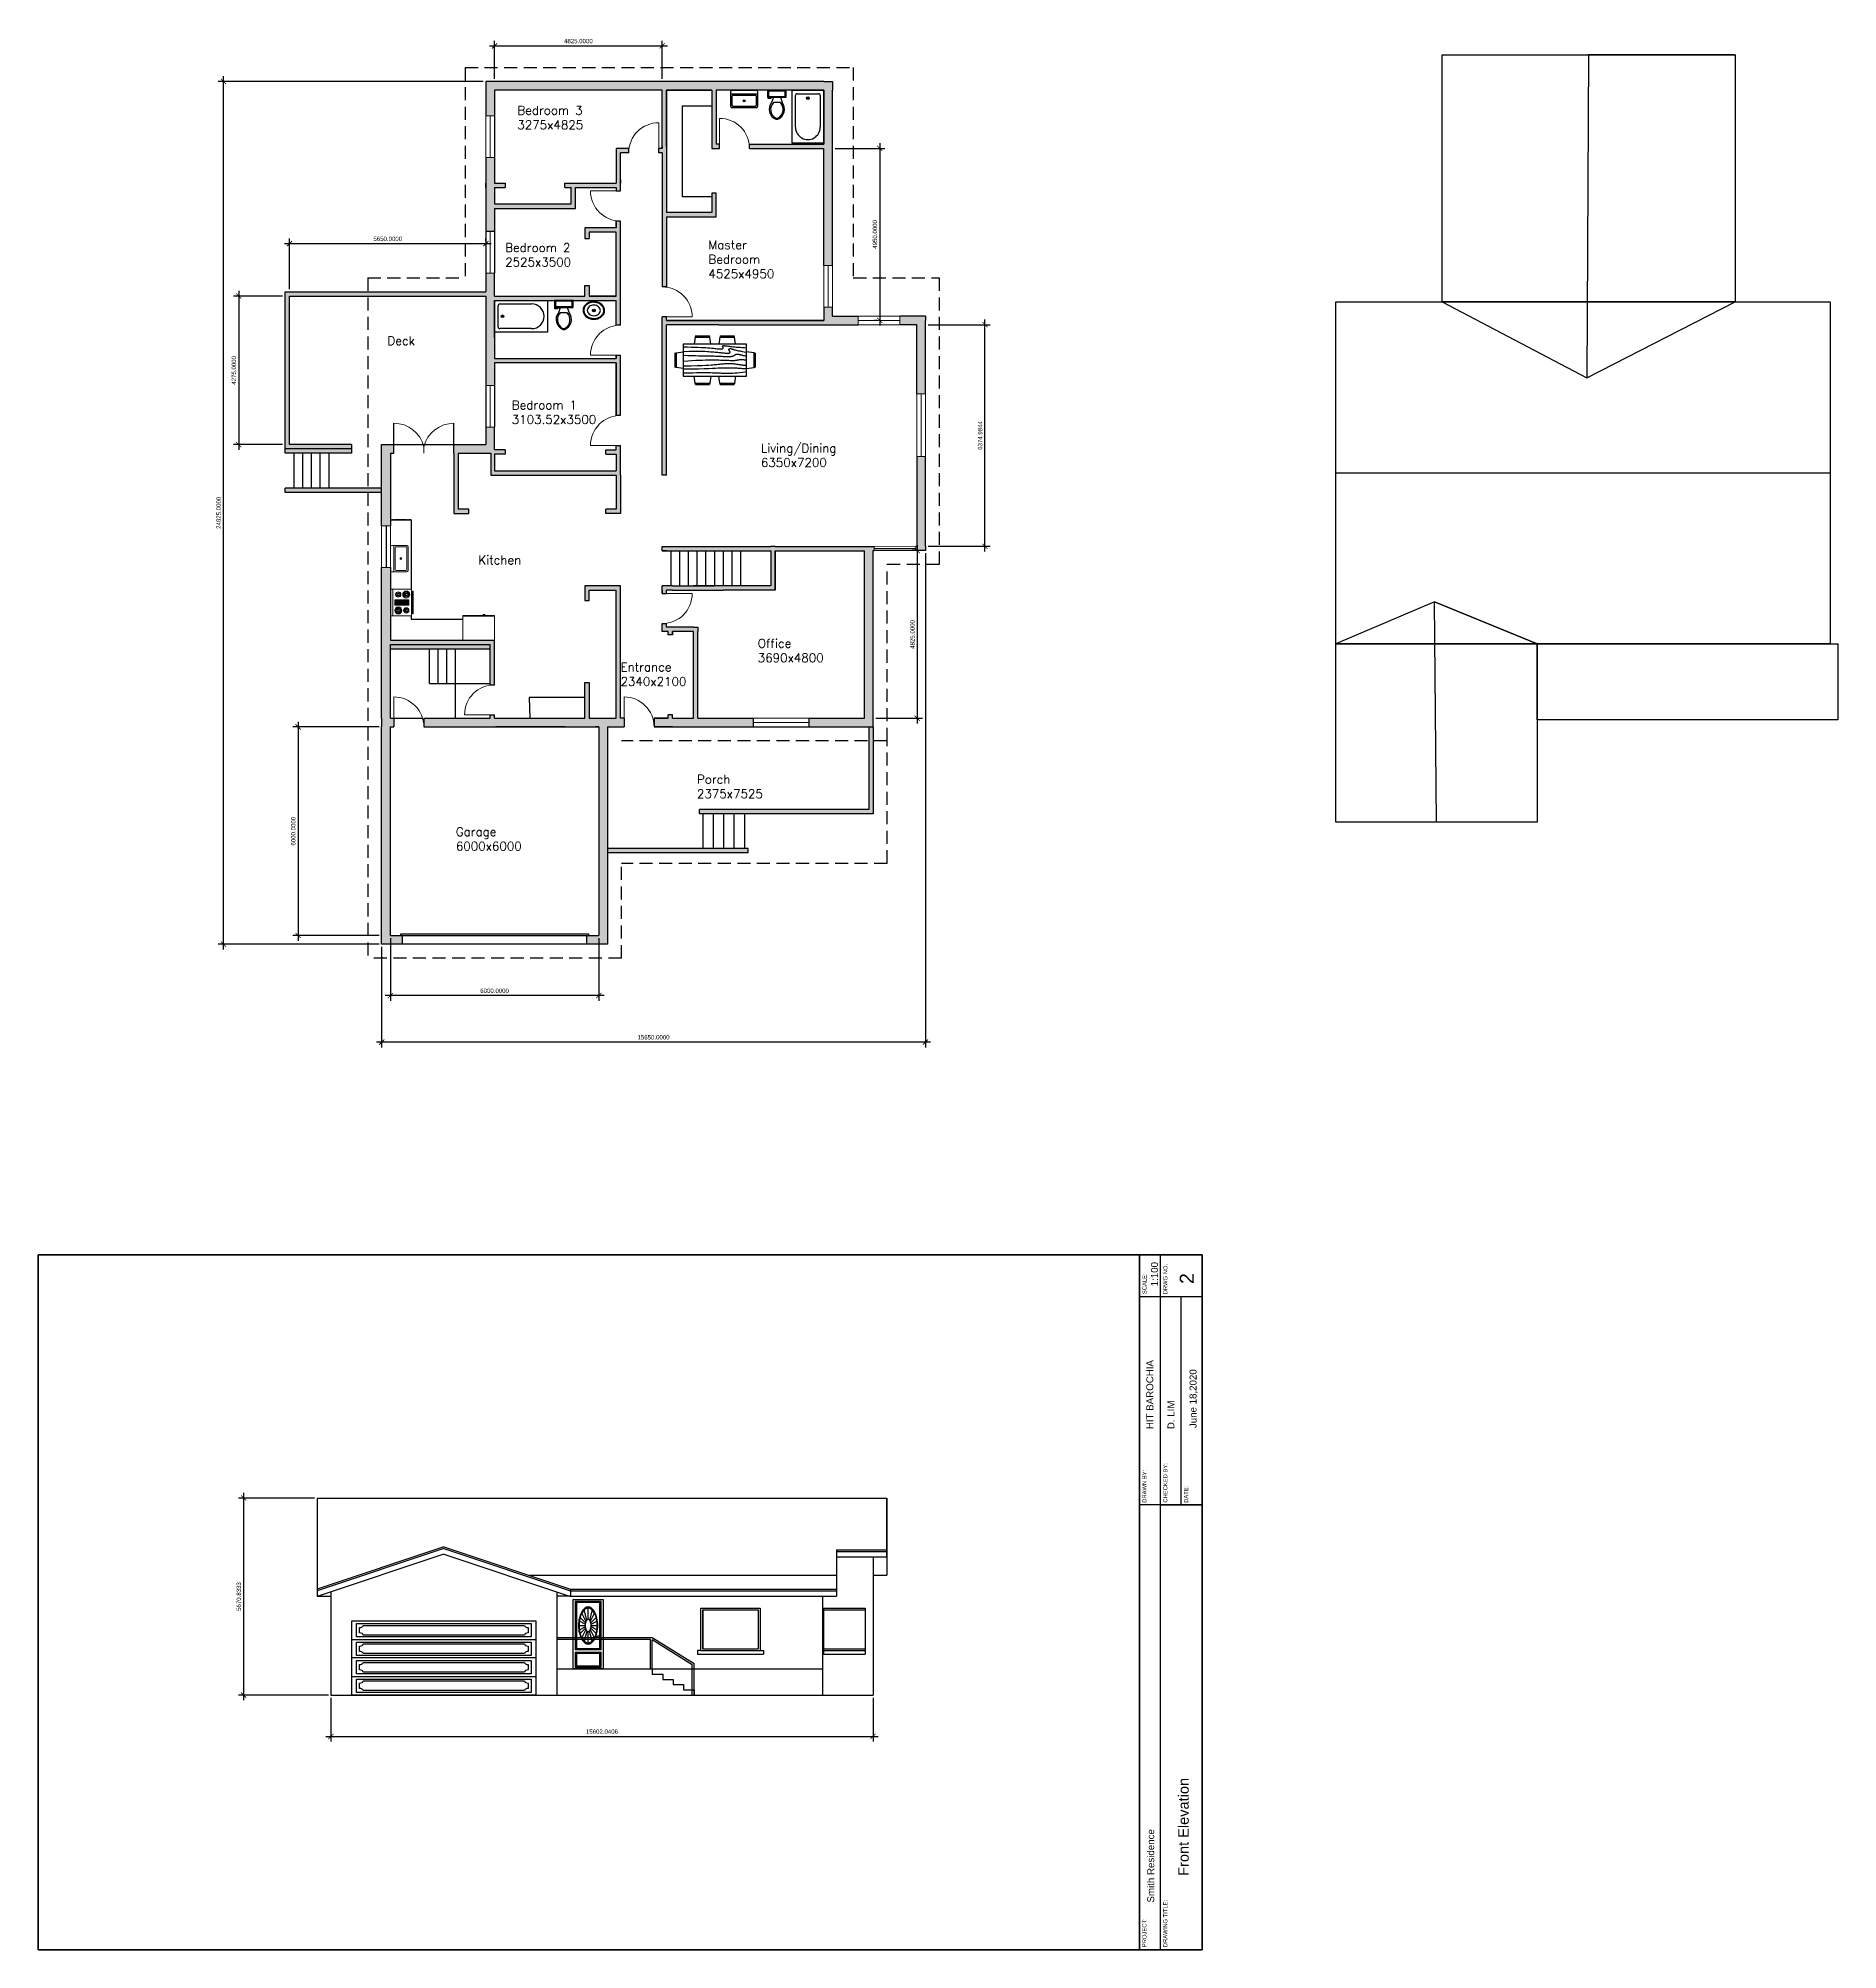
# Model space of a CAD drawing. Header units: millimetres. Extents: x -3200 to 48595, y -28940 to 26070.
import ezdxf

# ---------------------------------------------------------------- set-up
doc = ezdxf.new("R2010")
doc.units = ezdxf.units.MM
doc.header["$LTSCALE"] = 100
doc.linetypes.add('DASHED', pattern=[0.75, 0.5, -0.25])
doc.linetypes.add('HIDDEN', pattern=[0.375, 0.25, -0.125])
for name, color, linetype, lineweight in [('border', 242, 'Continuous', 70), ('Fixtures', 211, 'Continuous', 13), ('Lines', 152, 'Continuous', 30)]:
    doc.layers.add(name, color=color, linetype=linetype, lineweight=lineweight)
for name, color, linetype in [('Dim', 4, 'Continuous'), ('Hatch', 5, 'Continuous'), ('Lim-Roof', 50, 'Continuous'), ('Overhang', 6, 'DASHED'), ('text', 1, 'Continuous'), ('WD', 3, 'Continuous')]:
    doc.layers.add(name, color=color, linetype=linetype)
doc.styles.add('MtXpl_Arial_Unicode_', font='ARIALUNI.ttf')
doc.styles.add('Simplex_100', font='simplex.shx', dxfattribs={"height": 100})
doc.styles.get("Standard").update_dxf_attribs({"font": ''})
doc.styles.get('Standard').set_extended_font_data('Arial')
doc.dimstyles.new('Arch_125', dxfattribs={"dimscale": 50, "dimtxt": 2.5, "dimasz": 3, "dimexe": 3, "dimexo": 1.5, "dimgap": 1.5, "dimtad": 1, "dimdec": 4, "dimzin": 3, "dimdsep": 46, "dimtxsty": 'Standard', "dimblk": 'ARCHTICK', "dimcen": 4, "dimdle": 3, "dimadec": 0, "dimazin": 0, "dimtfac": 1, "dimtdec": 4, "dimtofl": 0, "dimtmove": 2, "dimatfit": 3, "dimfxl": 1, "dimtolj": 1, "dimtzin": 0, "dimarcsym": 0})
pattern_1 = [(0, (1460.22, 0), (0, 6.985), [5.08, -1.905]), (90, (1460.22, 0), (-6.985, 4e-16), [5.08, -1.905])]

# ---------------------------------------------------------------- blocks, each defined once
blk = doc.blocks.new('Sink-single - 30 in top')
blk.add_line((-15, -3.999996), (15, -3.999996))
for points in [[(-13.5, 0), (13.5, 0)], [(-15, -18.499996), (-15, -1.5)], [(-13.5, -17.499996), (-13.5, -6.499996)], [(13.5, -19.999996), (-13.5, -19.999996)], [(-12.5, -5.499996), (12.5, -5.499996)], [(12.5, -18.499996), (-12.5, -18.499996)], [(13.5, -6.499996), (13.5, -17.499996)], [(15, -1.5), (15, -18.499996)]]:
    blk.add_lwpolyline(points)
for radius in [1, 0.5]:
    blk.add_circle((0, -11.999996), radius)
for centre, radius, start, end in [((-13.5, -1.5), 1.5, 90, 180), ((-13.5, -18.499996), 1.5, 180, 270), ((-12.5, -6.499996), 1, 90, 180), ((-12.5, -17.499996), 1, 180, 270), ((12.5, -6.499996), 1, 0, 90), ((12.5, -17.499996), 1, 270, 0), ((13.5, -1.5), 1.5, 0, 90), ((13.5, -18.499996), 1.5, 270, 0)]:
    blk.add_arc(centre, radius, start, end)
blk = doc.blocks.new('Range-Oven - 30 in top')
for p, q in [((0, -3), (30, -3)), ((12, -6), (18, -6)), ((18, -20), (12, -20)), ((13, -20), (13, -6)), ((14, -6), (14, -20)), ((15, -20), (15, -6)), ((16, -6), (16, -20)), ((17, -20), (17, -6)), ((6, -24), (6, -25)), ((8, -25), (8, -24)), ((22, -25), (22, -24)), ((24, -24), (24, -25))]:
    blk.add_line(p, q)
for points in [[(0, -24), (0, 0), (30, 0), (30, -24)], [(12, -21), (12, -5), (18, -5), (18, -21)], [(2, -26), (2, -25), (28, -25), (28, -26)]]:
    blk.add_lwpolyline(points, close=True)
for centre, radius in [((6, -9), 4), ((6, -9), 3), ((6, -18), 3), ((6, -9), 2), ((6, -18), 2), ((6, -9), 1), ((6, -18), 1), ((24, -18), 4), ((24, -9), 3), ((24, -18), 3), ((24, -9), 2), ((24, -18), 2), ((24, -9), 1), ((24, -18), 1)]:
    blk.add_circle(centre, radius)
blk = doc.blocks.new('Refrigerator-2 door - 36 in top')
for p, q in [((0, -26.999999), (36, -26.999999)), ((11, -27.999999), (11, -28.999999)), ((11, -28.999999), (13, -28.999999)), ((12, -26.999999), (12, -28.999999)), ((13, -28.999999), (13, -27.999999))]:
    blk.add_line(p, q)
blk.add_lwpolyline([(0, -27.999999), (0, 0), (36, 0), (36, -27.999999)], close=True)
blk = doc.blocks.new('Dining Set - 36 x 72 in.')
at = {"linetype": 'Continuous'}
for p, q in [((-22.2343, 26.00059), (-23.4847, 17.99762)), ((-22.2304, 26), (-5.7608, 26)), ((-22, 27.5), (-22.1562, 26.50042)), ((-5.8416, 26.5), (-22.1534, 26.5)), ((-22, 27.5), (-6, 27.5)), ((-5.8437, 26.49966), (-6, 27.5)), ((-4.5152, 17.99762), (-5.7655, 25.99926)), ((5.7657, 26.00059), (4.5153, 17.99762)), ((5.7696, 26), (22.2392, 26)), ((6, 27.5), (5.8438, 26.50042)), ((22.1584, 26.5), (5.8466, 26.5)), ((6, 27.5), (22, 27.5)), ((22.1563, 26.49966), (22, 27.5)), ((23.4848, 17.99762), (22.2345, 25.99926)), ((-45.5, 8), (-44.5004, 8.15617)), ((-45.5, 8), (-45.5, -8)), ((-44.5, -8.15843), (-44.5, 8.15338)), ((-44.0006, 8.23428), (-35.9976, 9.48474)), ((-44, 8.23041), (-44, -8.23915)), ((36, 18), (-36, 18)), ((-36, 18), (-36, -18)), ((44.0006, 8.23428), (35.9976, 9.48474)), ((36, -18), (36, 18)), ((44, 8.23041), (44, -8.23915)), ((44.5, -8.15843), (44.5, 8.15338)), ((45.5, 8), (44.5005, 8.15617)), ((45.5, 8), (45.5, -8)), ((-44.4997, -8.15631), (-45.5, -8)), ((-35.9976, -9.48476), (-43.9993, -8.2345)), ((-36, -18), (36, -18)), ((-22.2343, -26.0006), (-23.4847, -17.99762)), ((-4.5152, -17.99762), (-5.7655, -25.99928)), ((5.7657, -26.0006), (4.5153, -17.99762)), ((23.4848, -17.99762), (22.2345, -25.99928)), ((35.9976, -9.48476), (43.9993, -8.2345)), ((44.4997, -8.15631), (45.5, -8)), ((-22.2304, -26), (-5.7608, -26)), ((-22, -27.5), (-22.1562, -26.50044)), ((-5.8416, -26.5), (-22.1534, -26.5)), ((-22, -27.5), (-6, -27.5)), ((-5.8437, -26.49967), (-6, -27.5)), ((5.7696, -26), (22.2392, -26)), ((6, -27.5), (5.8438, -26.50044)), ((22.1584, -26.5), (5.8466, -26.5)), ((6, -27.5), (22, -27.5)), ((22.1563, -26.49967), (22, -27.5))]:
    blk.add_line(p, q, dxfattribs=at)
for points in [[(-36, 15), (-31.1772, 14.97754), (-26.8079, 14.91406), (-22.8538, 14.81543), (-19.276, 14.6875), (-16.0362, 14.53613), (-13.0957, 14.36718), (-10.4159, 14.18652), (-7.9583, 14), (-5.6904, 13.81315), (-3.6035, 13.63021), (-1.6954, 13.45508), (0.0365, 13.29166), (1.5945, 13.14388), (2.9811, 13.01562), (4.1988, 12.9108), (5.25, 12.83333), (6.1393, 12.78613), (6.8802, 12.76823), (7.4883, 12.77767), (7.9792, 12.8125), (8.3685, 12.87077), (8.6719, 12.95052), (8.9049, 13.0498), (9.0833, 13.16666), (9.2205, 13.29899), (9.3216, 13.44401), (9.3895, 13.59879), (9.4271, 13.76041), (9.4373, 13.92594), (9.4232, 14.09245), (9.3875, 14.257), (9.3333, 14.41666), (9.2638, 14.56917), (9.1836, 14.71484), (9.0975, 14.85465), (9.0104, 14.98958), (8.9272, 15.1206), (8.8529, 15.2487), (8.7922, 15.37483), (8.75, 15.5), (8.7305, 15.62467), (8.7344, 15.74739), (8.7617, 15.86621), (8.8125, 15.97916), (8.8867, 16.08431), (8.9844, 16.17968), (9.1055, 16.26334), (9.25, 16.33333), (9.4189, 16.38802), (9.6172, 16.42708), (9.8506, 16.45052), (10.125, 16.45833), (10.4463, 16.45052), (10.8203, 16.42708), (11.2529, 16.38802), (11.75, 16.33333), (12.3184, 16.26318), (12.9694, 16.17838), (13.7151, 16.07991), (14.5677, 15.96875), (15.5395, 15.84586), (16.6426, 15.71224), (17.8893, 15.56884), (19.2917, 15.41666), (20.859, 15.25667), (22.5879, 15.08984), (24.4721, 14.91715), (26.5052, 14.73958), (28.6809, 14.5581), (30.9929, 14.3737), (33.4347, 14.18733), (36, 14)], [(-36, 10), (-28.9766, 10.14274), (-23.1725, 10.20442), (-18.4241, 10.19775), (-14.5677, 10.13541), (-11.4399, 10.03011), (-8.877, 9.89453), (-6.7154, 9.74137), (-4.7917, 9.58333), (-2.9698, 9.43082), (-1.2246, 9.28515), (0.4415, 9.14534), (2.026, 9.01041), (3.5266, 8.87939), (4.9408, 8.7513), (6.266, 8.62516), (7.5, 8.5), (8.6411, 8.37549), (9.6914, 8.2539), (10.6538, 8.13818), (11.5312, 8.03125), (12.3267, 7.93603), (13.043, 7.85547), (13.6831, 7.79248), (14.25, 7.75), (14.7471, 7.7303), (15.1797, 7.73307), (15.5537, 7.75732), (15.875, 7.80208), (16.1494, 7.86637), (16.3828, 7.94922), (16.5811, 8.04964), (16.75, 8.16666), (16.8944, 8.29915), (17.0143, 8.44531), (17.1089, 8.60319), (17.1771, 8.77083), (17.218, 8.94629), (17.2305, 9.1276), (17.2137, 9.31282), (17.1667, 9.5), (17.0895, 9.6875), (16.987, 9.875), (16.8649, 10.0625), (16.7292, 10.25), (16.5856, 10.4375), (16.4401, 10.625), (16.2985, 10.8125), (16.1667, 11), (16.05, 11.18733), (15.9518, 11.3737), (15.8752, 11.5581), (15.8229, 11.73958), (15.798, 11.91715), (15.8034, 12.08984), (15.842, 12.25667), (15.9167, 12.41666), (16.0295, 12.56836), (16.1784, 12.70833), (16.3605, 12.83268), (16.5729, 12.9375), (16.8127, 13.01888), (17.0768, 13.07291), (17.3625, 13.0957), (17.6667, 13.08333), (17.9894, 13.03312), (18.3418, 12.94726), (18.7382, 12.82918), (19.1927, 12.68229), (19.7195, 12.51001), (20.3327, 12.31575), (21.0465, 12.10294), (21.875, 11.875), (22.8357, 11.63354), (23.959, 11.37304), (25.2786, 11.08618), (26.8282, 10.76562), (28.6414, 10.40405), (30.752, 9.99414), (33.1936, 9.52856), (36, 9)], [(-36, 5.5), (-30.7157, 5.3348), (-26.069, 5.20963), (-21.9946, 5.11767), (-18.4271, 5.05208), (-15.3009, 5.00602), (-12.5508, 4.97265), (-10.1112, 4.94515), (-7.9167, 4.91666), (-5.909, 4.88167), (-4.0586, 4.83984), (-2.3429, 4.79215), (-0.7396, 4.73958), (0.7739, 4.6831), (2.22, 4.6237), (3.6213, 4.56233), (5, 4.5), (6.373, 4.43782), (7.7344, 4.3776), (9.0723, 4.32129), (10.375, 4.27083), (11.6309, 4.22819), (12.8281, 4.19531), (13.9551, 4.17415), (15, 4.16666), (15.954, 4.17448), (16.819, 4.19791), (17.6001, 4.23698), (18.3021, 4.29166), (18.9299, 4.36198), (19.4883, 4.44791), (19.9823, 4.54948), (20.4167, 4.66666), (20.7969, 4.79899), (21.1302, 4.94401), (21.4245, 5.09879), (21.6875, 5.26041), (21.9271, 5.42594), (22.1511, 5.59245), (22.3672, 5.757), (22.5834, 5.91666), (22.8065, 6.06868), (23.0404, 6.21093), (23.2879, 6.34147), (23.5521, 6.45833), (23.8358, 6.55957), (24.142, 6.64323), (24.4735, 6.70735), (24.8334, 6.75), (25.2235, 6.76969), (25.642, 6.76692), (26.0858, 6.74267), (26.5521, 6.69791), (27.0379, 6.63362), (27.5404, 6.55078), (28.0565, 6.45036), (28.5834, 6.33333), (29.1242, 6.19987), (29.7071, 6.04687), (30.3661, 5.87044), (31.1354, 5.66666), (32.0493, 5.43164), (33.142, 5.16146), (34.4475, 4.85221), (36, 4.5)], [(-36, -1), (-30.7915, -0.6591), (-26.0195, -0.38216), (-21.6519, -0.16284), (-17.6563, 0.00521), (-14.0005, 0.12833), (-10.6523, 0.21289), (-7.5796, 0.26522), (-4.75, 0.29166), (-2.134, 0.29793), (0.2878, 0.28711), (2.5317, 0.26163), (4.6146, 0.22396), (6.5529, 0.17651), (8.3633, 0.12174), (10.0623, 0.06209), (11.6667, 0), (13.1899, -0.06201), (14.6341, -0.1211), (15.9982, -0.17432), (17.2813, -0.21875), (18.4823, -0.25147), (19.6003, -0.26953), (20.6343, -0.27002), (21.5834, -0.25), (22.4481, -0.20768), (23.2357, -0.14584), (23.9549, -0.06836), (24.6146, 0.02083), (25.2235, 0.11784), (25.7904, 0.21875), (26.3241, 0.31966), (26.8334, 0.41666), (27.3265, 0.50618), (27.8099, 0.58593), (28.2894, 0.65397), (28.7709, 0.70833), (29.2601, 0.74707), (29.763, 0.76823), (30.2855, 0.76985), (30.8334, 0.75), (31.4088, 0.70784), (31.9994, 0.64713), (32.589, 0.57275), (33.1615, 0.48958), (33.7008, 0.4025), (34.1908, 0.3164), (34.6153, 0.23616), (34.9584, 0.16666), (35.2099, 0.11165), (35.3848, 0.07031), (35.504, 0.04069), (35.5886, 0.02083), (35.6594, 0.00879), (35.7377, 0.0026), (35.8442, 0.00032), (36, 0)], [(-36, -6.5), (-27.1843, -6.31267), (-20.084, -6.1263), (-14.469, -5.9419), (-10.1094, -5.76042), (-6.7752, -5.58285), (-4.2363, -5.41016), (-2.2629, -5.24333), (-0.625, -5.08334), (0.8708, -4.93099), (2.2715, -4.78646), (3.5872, -4.64974), (4.8281, -4.52084), (6.0046, -4.39974), (7.127, -4.28646), (8.2053, -4.18099), (9.25, -4.08334), (10.2705, -3.99382), (11.2734, -3.91407), (12.2647, -3.84603), (13.25, -3.79167), (14.2354, -3.75293), (15.2266, -3.73177), (16.2295, -3.73015), (17.25, -3.75), (18.2912, -3.79248), (19.3451, -3.85547), (20.4009, -3.93604), (21.4479, -4.03125), (22.4754, -4.13819), (23.4727, -4.25391), (24.4289, -4.37549), (25.3334, -4.5), (26.1785, -4.62492), (26.9694, -4.74935), (27.7145, -4.87281), (28.4219, -4.99479), (29.1, -5.11483), (29.7572, -5.23242), (30.4016, -5.34709), (31.0417, -5.45834), (31.6837, -5.56437), (32.3262, -5.65821), (32.9658, -5.73153), (33.599, -5.77604), (34.2224, -5.78345), (34.8327, -5.74545), (35.4264, -5.65373), (36, -5.5)], [(-36, -10), (-26.4022, -9.81299), (-18.4675, -9.62891), (-11.9839, -9.45069), (-6.7396, -9.28125), (-2.5226, -9.12354), (0.8789, -8.98047), (3.6769, -8.85498), (6.0833, -8.75), (8.2767, -8.66765), (10.3021, -8.60677), (12.1712, -8.56543), (13.8958, -8.54167), (15.4876, -8.53353), (16.9583, -8.53907), (18.3197, -8.55632), (19.5834, -8.58334), (20.7616, -8.61841), (21.8685, -8.66081), (22.9188, -8.71004), (23.9271, -8.76563), (24.9081, -8.82707), (25.8763, -8.89388), (26.8465, -8.96558), (27.8334, -9.04167), (28.8474, -9.12118), (29.8828, -9.20117), (30.93, -9.27824), (31.9792, -9.34896), (33.0205, -9.40991), (34.0443, -9.45768), (35.0407, -9.48885), (36, -9.5)], [(-36, -14.5), (-30.0881, -14.33513), (-25.0332, -14.21224), (-20.7312, -14.12647), (-17.0781, -14.07292), (-13.97, -14.04671), (-11.3027, -14.04297), (-8.9724, -14.05681), (-6.875, -14.08334), (-4.9224, -14.11833), (-3.0905, -14.16016), (-1.3709, -14.20785), (0.2448, -14.26042), (1.7647, -14.3169), (3.1973, -14.3763), (4.5507, -14.43767), (5.8333, -14.5), (7.0554, -14.5621), (8.235, -14.62175), (9.3922, -14.67652), (10.5469, -14.72396), (11.7192, -14.76164), (12.929, -14.78711), (14.1965, -14.79794), (15.5417, -14.79167), (16.9933, -14.76424), (18.6152, -14.70508), (20.4804, -14.60197), (22.6615, -14.44271), (25.2312, -14.21509), (28.2624, -13.9069), (31.8277, -13.50594), (36, -13)]]:
    blk.add_lwpolyline(points, dxfattribs=at)
blk = doc.blocks.new('Bath Tub - 26 x 60 in.')
for p, q in [((8, -18), (10, -18)), ((9, -17), (9, -19))]:
    blk.add_line(p, q)
blk.add_lwpolyline([(0, -36), (0, 0), (60, 0), (60, -36)], close=True)
for points in [[(4, -30), (4, -6)], [(6, -4), (42, -4)], [(42, -32), (6, -32)]]:
    blk.add_lwpolyline(points)
for radius in [1.5, 1]:
    blk.add_circle((9, -18), radius)
for centre, radius, start, end in [((5.75, -5.75), 1.77, 81.8699, 188.1301), ((42, -18), 14, 270, 90), ((5.75, -30.25), 1.77, 171.8699, 278.1301)]:
    blk.add_arc(centre, radius, start, end)
blk = doc.blocks.new('Toilet - top')
for p, q in [((-10, -8.5), (-8, -8.5)), ((-10, -9.5), (-10, -8.5)), ((-7, -9.5), (-10, -9.5)), ((-8, -8.5), (-8, -8)), ((-7, -8), (-7, -9.5)), ((-4, -8), (-6, -14)), ((4, -14), (-4, -14)), ((4, -8), (6, -14)), ((9.5, -6), (9.5, -2))]:
    blk.add_line(p, q)
blk.add_lwpolyline([(10.5, -8), (10.5, 0), (-10.5, 0), (-10.5, -8)], close=True)
for points in [[(-9.5, -2), (-9.5, -6)], [(8.5, -1), (-8.5, -1)], [(-8.5, -7), (8.5, -7)]]:
    blk.add_lwpolyline(points)
for centre, radius, start, end in [((-8.6, -1.9), 0.884, 81.8699, 188.1301), ((-8.6, -6.1), 0.884, 171.8699, 278.1301), ((3.5, -21.6), 12.2, 141.4691, 247.9714), ((4.2, -21.8), 11.3, 136.3677, 238.9468), ((-3.5, -21.6), 12.2, 292.0284, 38.5307), ((-4.2, -21.8), 11.3, 301.053, 43.6321), ((8.6, -1.9), 0.884, 351.8699, 98.1301), ((8.6, -6.1), 0.884, 261.8699, 8.1301), ((0, -27.9), 4, 245.7318, 294.2682), ((0, -29), 4, 254.8605, 285.1395)]:
    blk.add_arc(centre, radius, start, end)
blk = doc.blocks.new('Sink - Oval top')
for p, q in [((-1, 0), (1, 0)), ((0, 1), (0, -1))]:
    blk.add_line(p, q)
at = {"linetype": 'Continuous'}
for points in [[(-12.2, 0.4, 0.117634), (-11.5, -3.4, 0.104469), (-8.9, -6.8, 0.090016), (-5.1, -9.1, 0.08192), (-0.3, -10, 0.08192), (4.5, -9.4, 0.090016), (8.4, -7.4, 0.104469), (11.2, -4.1, 0.117634), (12.2, -0.4, 0.117634), (11.5, 3.4, 0.104469), (8.9, 6.8, 0.090016), (5.1, 9.1, 0.08192), (0.3, 10, 0.08192), (-4.5, 9.4, 0.090016), (-8.4, 7.4, 0.104469), (-11.2, 4.1, 0.117634)], [(-11.3, 0.2, 0.118622), (-10.5, -3.3, 0.104678), (-8.1, -6.4, 0.089562), (-4.5, -8.4, 0.081185), (-0.1, -9.2, 0.081185), (4.3, -8.5, 0.089562), (7.9, -6.6, 0.104678), (10.4, -3.5, 0.118622), (11.3, -0.2, 0.118622), (10.5, 3.3, 0.104678), (8.1, 6.4, 0.089562), (4.5, 8.4, 0.081185), (0.1, 9.2, 0.081185), (-4.3, 8.5, 0.089562), (-7.9, 6.6, 0.104678), (-10.4, 3.5, 0.118622)], [(-7.4, 0.1, 0.118283), (-6.9, -2.2, 0.104607), (-5.3, -4.2, 0.089718), (-3, -5.5, 0.081436), (-0.1, -6, 0.081436), (2.8, -5.6, 0.089718), (5.2, -4.3, 0.104607), (6.9, -2.3, 0.118283), (7.4, -0.1, 0.118283), (6.9, 2.2, 0.104607), (5.3, 4.2, 0.089718), (3, 5.5, 0.081436), (0.1, 6, 0.081436), (-2.8, 5.6, 0.089718), (-5.2, 4.3, 0.104607), (-6.9, 2.3, 0.118283)]]:
    blk.add_lwpolyline(points, format="xyb", close=True, dxfattribs=at)
for radius in [1.5, 1]:
    blk.add_circle((0, 0), radius)
blk = doc.blocks.new('Garage Door - Paneled 10 ft.')
for p, q in [((0, 63), (120, 63)), ((120, 42), (0, 42)), ((0, 21), (120, 21))]:
    blk.add_line(p, q)
for points in [[(0, 0), (0, 84), (120, 84), (120, 0)], [(3, 66), (3, 81), (117, 81), (117, 66)], [(3, 45), (3, 60), (117, 60), (117, 45)], [(3, 24), (3, 39), (117, 39), (117, 24)], [(3, 3), (3, 18), (117, 18), (117, 3)]]:
    blk.add_lwpolyline(points, close=True)
for points in [[(5, 70.5), (5, 76.5)], [(7.5, 79), (112.5, 79)], [(115, 76.5), (115, 70.5)], [(112.5, 68), (7.5, 68)], [(5, 49.5), (5, 55.5)], [(7.5, 58), (112.5, 58)], [(115, 55.5), (115, 49.5)], [(112.5, 47), (7.5, 47)], [(5, 28.5), (5, 34.5)], [(7.5, 37), (112.5, 37)], [(112.5, 26), (7.5, 26)], [(115, 34.5), (115, 28.5)], [(5, 7.5), (5, 13.5)], [(7.5, 16), (112.5, 16)], [(115, 13.5), (115, 7.5)], [(112.5, 5), (7.5, 5)]]:
    blk.add_lwpolyline(points)
for centre, start, end in [((4.9375, 79.0625), 271.3972, 358.6028), ((115.0625, 79.0625), 181.3972, 268.6028), ((4.9375, 67.9375), 1.397181, 88.60282), ((115.0625, 67.9375), 91.39719, 178.6028), ((4.9375, 58.0625), 271.3972, 358.6028), ((115.0625, 58.0625), 181.3972, 268.6028), ((4.9375, 46.9375), 1.397181, 88.60282), ((115.0625, 46.9375), 91.39719, 178.6028), ((4.9375, 37.0625), 271.3972, 358.6028), ((4.9375, 25.9375), 1.397181, 88.60282), ((115.0625, 37.0625), 181.3972, 268.6028), ((115.0625, 25.9375), 91.39719, 178.6028), ((4.9375, 16.0625), 271.3972, 358.6028), ((115.0625, 16.0625), 181.3972, 268.6028), ((4.9375, 4.9375), 1.397181, 88.60282), ((115.0625, 4.9375), 91.39719, 178.6028)]:
    blk.add_arc(centre, 2.5633, start, end)
blk = doc.blocks.new('Elevation Title Block')
for p, q in [((0, 12), (0, 18)), ((0, 0), (0, 12))]:
    blk.add_line(p, q)
at = {"layer": 'border'}
for p, q in [((0, 0), (0, 335)), ((0, 335), (200, 335)), ((200, 335), (200, 0)), ((0, 18), (200, 18)), ((200, 18), (188, 18)), ((0, 0), (0, 12)), ((200, 0), (0, 0))]:
    blk.add_line(p, q, dxfattribs=at)
at = {"layer": 'Lines'}
for p, q in [((128, 0), (128, 18)), ((188, 18), (188, 0)), ((0, 12), (128, 12)), ((128, 12), (128, 0)), ((128, 12), (188, 12)), ((188, 12), (200, 12)), ((128, 6), (188, 6))]:
    blk.add_line(p, q, dxfattribs=at)
at = {"layer": 'text', "style": 'MtXpl_Arial_Unicode_'}
for s, height, p in [('DRAWN BY:', 1.2, (128.62, 16.02)), ('SCALE:', 1.2, (188.69, 16.01)), ('Smith Residence', 2, (13.59, 13.8)), ('CHECKED BY:', 1.2, (128.67, 10.01)), ('HIT BAROCHIA', 2, (149.83, 14.06)), ('DRWG NO.', 1.2, (188.62, 10.01)), ('1:100', 2, (190.93, 12.72)), ('Front Elevation', 3, (21.27, 3.86)), ('D. LIM', 2, (149.83, 7.97)), ('2', 4, (191.61, 2.43)), ('DATE:', 1.2, (128.62, 4.02))]:
    blk.add_text(s, height=height, dxfattribs=at).set_placement(p)
at = {"layer": 'text', "char_height": 1.2, "attachment_point": 1}
for s, insert, width in [('PROJECT:', (0.76, 17.22), 7.9457), ('DRAWING TITLE:', (0.76, 11.22), 14.6555)]:
    blk.add_mtext(s, dxfattribs=dict(at, insert=insert, width=width))
at = {"layer": 'text', "insert": (150.13, 3.62), "char_height": 2, "attachment_point": 1}
blk.add_mtext_dynamic_manual_height_columns('{\\fArial Unicode MS|b0|i0|c0|p2;June 18,2020}', width=72, gutter_width=12.5, heights=[0], dxfattribs=at)
blk = doc.blocks.new('_ArchTick')
at = {"color": 0, "linetype": 'ByBlock', "const_width": 0.15}
blk.add_lwpolyline([(-0.5, -0.5), (0.5, 0.5)], dxfattribs=at)
blk = doc.blocks.new('*D94')
at = {"layer": 'Defpoints', "color": 0, "linetype": 'Continuous', "ltscale": 15, "transparency": 16777216}
for p in [(6685, 6250), (4280, 250), (6685, 250)]:
    blk.add_point(p, dxfattribs=at)
at = {"layer": 'Dim', "color": 0, "linetype": 'Continuous', "lineweight": -2, "ltscale": 15, "transparency": 16777216}
for p, q in [((6610, 6250), (4130, 6250)), ((4280, 6400), (4280, 100)), ((6610, 250), (4130, 250))]:
    blk.add_line(p, q, dxfattribs=at)
at = {"layer": 'Dim', "color": 0, "linetype": 'Continuous', "lineweight": -2, "ltscale": 15, "transparency": 16777216, "xscale": 150, "yscale": 150, "zscale": 150}
for p, rotation in [((4280, 6250), 90), ((4280, 250), 270)]:
    blk.add_blockref('_ArchTick', p, dxfattribs=dict(at, rotation=rotation))
at = {"layer": 'Dim', "color": 0, "linetype": 'Continuous', "ltscale": 15, "transparency": 16777216, "insert": (4142, 3250), "char_height": 125, "attachment_point": 5, "rotation": 90}
blk.add_mtext('\\A1;6000.0000', dxfattribs=at)
blk = doc.blocks.new('*D95')
at = {"layer": 'Defpoints', "color": 0, "linetype": 'Continuous', "ltscale": 15, "transparency": 16777216}
for p in [(22335, 11325), (6685, 0), (6685, -2820)]:
    blk.add_point(p, dxfattribs=at)
at = {"layer": 'Dim', "color": 0, "linetype": 'Continuous', "lineweight": -2, "ltscale": 15, "transparency": 16777216}
for p, q in [((22335, 11250), (22335, -2970)), ((6685, -75), (6685, -2970)), ((22485, -2820), (6535, -2820))]:
    blk.add_line(p, q, dxfattribs=at)
at = {"layer": 'Dim', "color": 0, "linetype": 'Continuous', "lineweight": -2, "ltscale": 15, "transparency": 16777216, "xscale": 150, "yscale": 150, "zscale": 150, "rotation": 180}
blk.add_blockref('_ArchTick', (6685, -2820), dxfattribs=at)
at = {"layer": 'Dim', "color": 0, "linetype": 'Continuous', "lineweight": -2, "ltscale": 15, "transparency": 16777216, "xscale": 150, "yscale": 150, "zscale": 150}
blk.add_blockref('_ArchTick', (22335, -2820), dxfattribs=at)
at = {"layer": 'Dim', "color": 0, "linetype": 'Continuous', "ltscale": 15, "transparency": 16777216, "insert": (14510, -2682), "char_height": 125, "attachment_point": 5}
blk.add_mtext('\\A1;15650.0000', dxfattribs=at)
blk = doc.blocks.new('*D96')
at = {"layer": 'Defpoints', "color": 0, "linetype": 'Continuous', "ltscale": 15, "transparency": 16777216}
for p in [(22335, 11325), (20835, 6500), (22100, 6500)]:
    blk.add_point(p, dxfattribs=at)
at = {"layer": 'Dim', "color": 0, "linetype": 'Continuous', "lineweight": -2, "ltscale": 15, "transparency": 16777216}
for p, q in [((22260, 11325), (21950, 11325)), ((22100, 11475), (22100, 6350)), ((20910, 6500), (22250, 6500))]:
    blk.add_line(p, q, dxfattribs=at)
at = {"layer": 'Dim', "color": 0, "linetype": 'Continuous', "lineweight": -2, "ltscale": 15, "transparency": 16777216, "xscale": 150, "yscale": 150, "zscale": 150}
for p, rotation in [((22100, 11325), 90), ((22100, 6500), 270)]:
    blk.add_blockref('_ArchTick', p, dxfattribs=dict(at, rotation=rotation))
at = {"layer": 'Dim', "color": 0, "linetype": 'Continuous', "ltscale": 15, "transparency": 16777216, "insert": (21962, 8913), "char_height": 125, "attachment_point": 5, "rotation": 90}
blk.add_mtext('\\A1;4825.0000', dxfattribs=at)
blk = doc.blocks.new('*D97')
at = {"layer": 'Defpoints', "color": 0, "linetype": 'Continuous', "ltscale": 15, "transparency": 16777216}
for p in [(9685, 20160), (9685, 20160), (4035, 18775)]:
    blk.add_point(p, dxfattribs=at)
at = {"layer": 'Dim', "color": 0, "linetype": 'Continuous', "lineweight": -2, "ltscale": 15, "transparency": 16777216}
for p, q in [((3885, 20160), (9835, 20160)), ((4035, 18850), (4035, 20310)), ((9685, 20235), (9685, 20310))]:
    blk.add_line(p, q, dxfattribs=at)
at = {"layer": 'Dim', "color": 0, "linetype": 'Continuous', "lineweight": -2, "ltscale": 15, "transparency": 16777216, "xscale": 150, "yscale": 150, "zscale": 150, "rotation": 180}
blk.add_blockref('_ArchTick', (4035, 20160), dxfattribs=at)
at = {"layer": 'Dim', "color": 0, "linetype": 'Continuous', "lineweight": -2, "ltscale": 15, "transparency": 16777216, "xscale": 150, "yscale": 150, "zscale": 150}
blk.add_blockref('_ArchTick', (9685, 20160), dxfattribs=at)
at = {"layer": 'Dim', "color": 0, "linetype": 'Continuous', "ltscale": 15, "transparency": 16777216, "insert": (6860, 20298), "char_height": 125, "attachment_point": 5}
blk.add_mtext('\\A1;5650.0000', dxfattribs=at)
blk = doc.blocks.new('*D98')
at = {"layer": 'Defpoints', "color": 0, "linetype": 'Continuous', "ltscale": 15, "transparency": 16777216}
for p in [(3910, 18650), (2570, 14375), (3910, 14375)]:
    blk.add_point(p, dxfattribs=at)
at = {"layer": 'Dim', "color": 0, "linetype": 'Continuous', "lineweight": -2, "ltscale": 15, "transparency": 16777216}
for p, q in [((2570, 18800), (2570, 14225)), ((3835, 18650), (2420, 18650)), ((3835, 14375), (2420, 14375))]:
    blk.add_line(p, q, dxfattribs=at)
at = {"layer": 'Dim', "color": 0, "linetype": 'Continuous', "lineweight": -2, "ltscale": 15, "transparency": 16777216, "xscale": 150, "yscale": 150, "zscale": 150}
for p, rotation in [((2570, 18650), 90), ((2570, 14375), 270)]:
    blk.add_blockref('_ArchTick', p, dxfattribs=dict(at, rotation=rotation))
at = {"layer": 'Dim', "color": 0, "linetype": 'Continuous', "ltscale": 15, "transparency": 16777216, "insert": (2432, 16512), "char_height": 125, "attachment_point": 5, "rotation": 90}
blk.add_mtext('\\A1;4275.0000', dxfattribs=at)
blk = doc.blocks.new('*D99')
at = {"layer": 'Defpoints', "color": 0, "linetype": 'Continuous', "ltscale": 15, "transparency": 16777216}
for p in [(14760, 25850), (9935, 24825), (14760, 24825)]:
    blk.add_point(p, dxfattribs=at)
at = {"layer": 'Dim', "color": 0, "linetype": 'Continuous', "lineweight": -2, "ltscale": 15, "transparency": 16777216}
for p, q in [((9935, 24900), (9935, 26000)), ((14760, 24900), (14760, 26000)), ((9785, 25850), (14910, 25850))]:
    blk.add_line(p, q, dxfattribs=at)
at = {"layer": 'Dim', "color": 0, "linetype": 'Continuous', "lineweight": -2, "ltscale": 15, "transparency": 16777216, "xscale": 150, "yscale": 150, "zscale": 150, "rotation": 180}
blk.add_blockref('_ArchTick', (9935, 25850), dxfattribs=at)
at = {"layer": 'Dim', "color": 0, "linetype": 'Continuous', "lineweight": -2, "ltscale": 15, "transparency": 16777216, "xscale": 150, "yscale": 150, "zscale": 150}
blk.add_blockref('_ArchTick', (14760, 25850), dxfattribs=at)
at = {"layer": 'Dim', "color": 0, "linetype": 'Continuous', "ltscale": 15, "transparency": 16777216, "insert": (12347, 25988), "char_height": 125, "attachment_point": 5}
blk.add_mtext('\\A1;4825.0000', dxfattribs=at)
blk = doc.blocks.new('*D100')
at = {"layer": 'Defpoints', "color": 0, "linetype": 'Continuous', "ltscale": 15, "transparency": 16777216}
for p in [(19660, 22900), (21020, 17950), (21020, 17950)]:
    blk.add_point(p, dxfattribs=at)
at = {"layer": 'Dim', "color": 0, "linetype": 'Continuous', "lineweight": -2, "ltscale": 15, "transparency": 16777216}
for p, q in [((19735, 22900), (21170, 22900)), ((21020, 23050), (21020, 17800)), ((20945, 17950), (20870, 17950))]:
    blk.add_line(p, q, dxfattribs=at)
at = {"layer": 'Dim', "color": 0, "linetype": 'Continuous', "lineweight": -2, "ltscale": 15, "transparency": 16777216, "xscale": 150, "yscale": 150, "zscale": 150}
for p, rotation in [((21020, 22900), 90), ((21020, 17950), 270)]:
    blk.add_blockref('_ArchTick', p, dxfattribs=dict(at, rotation=rotation))
at = {"layer": 'Dim', "color": 0, "linetype": 'Continuous', "ltscale": 15, "transparency": 16777216, "insert": (20882, 20425), "char_height": 125, "attachment_point": 5, "rotation": 90}
blk.add_mtext('\\A1;4950.0000', dxfattribs=at)
blk = doc.blocks.new('*D101')
at = {"layer": 'Defpoints', "color": 0, "linetype": 'Continuous', "ltscale": 15, "transparency": 16777216}
for p in [(22335, 17825), (24050, 17825), (22335, 11450)]:
    blk.add_point(p, dxfattribs=at)
at = {"layer": 'Dim', "color": 0, "linetype": 'Continuous', "lineweight": -2, "ltscale": 15, "transparency": 16777216}
for p, q in [((22410, 17825), (24200, 17825)), ((24050, 11300), (24050, 17975)), ((22410, 11450), (24200, 11450))]:
    blk.add_line(p, q, dxfattribs=at)
at = {"layer": 'Dim', "color": 0, "linetype": 'Continuous', "lineweight": -2, "ltscale": 15, "transparency": 16777216, "xscale": 150, "yscale": 150, "zscale": 150}
for p, rotation in [((24050, 17825), 90), ((24050, 11450), 270)]:
    blk.add_blockref('_ArchTick', p, dxfattribs=dict(at, rotation=rotation))
at = {"layer": 'Dim', "color": 0, "linetype": 'Continuous', "ltscale": 15, "transparency": 16777216, "insert": (23912, 14638), "char_height": 125, "attachment_point": 5, "rotation": 90}
blk.add_mtext('\\A1;6374.9844', dxfattribs=at)
blk = doc.blocks.new('*D102')
at = {"layer": 'Defpoints', "color": 0, "linetype": 'Continuous', "ltscale": 15, "transparency": 16777216}
for p in [(6935, 250), (12935, 250), (6935, -1480)]:
    blk.add_point(p, dxfattribs=at)
at = {"layer": 'Dim', "color": 0, "linetype": 'Continuous', "lineweight": -2, "ltscale": 15, "transparency": 16777216}
for p, q in [((6935, 175), (6935, -1630)), ((12935, 175), (12935, -1630)), ((13085, -1480), (6785, -1480))]:
    blk.add_line(p, q, dxfattribs=at)
at = {"layer": 'Dim', "color": 0, "linetype": 'Continuous', "lineweight": -2, "ltscale": 15, "transparency": 16777216, "xscale": 150, "yscale": 150, "zscale": 150, "rotation": 180}
blk.add_blockref('_ArchTick', (6935, -1480), dxfattribs=at)
at = {"layer": 'Dim', "color": 0, "linetype": 'Continuous', "lineweight": -2, "ltscale": 15, "transparency": 16777216, "xscale": 150, "yscale": 150, "zscale": 150}
blk.add_blockref('_ArchTick', (12935, -1480), dxfattribs=at)
at = {"layer": 'Dim', "color": 0, "linetype": 'Continuous', "ltscale": 15, "transparency": 16777216, "insert": (9935, -1342), "char_height": 125, "attachment_point": 5}
blk.add_mtext('\\A1;6000.0000', dxfattribs=at)
blk = doc.blocks.new('*D103')
at = {"layer": 'Defpoints', "color": 0, "linetype": 'Continuous', "ltscale": 15, "transparency": 16777216}
for p in [(2130, 24825), (9685, 24825), (6685, 0)]:
    blk.add_point(p, dxfattribs=at)
at = {"layer": 'Dim', "color": 0, "linetype": 'Continuous', "lineweight": -2, "ltscale": 15, "transparency": 16777216}
for p, q in [((9610, 24825), (1980, 24825)), ((2130, -150), (2130, 24975)), ((6610, 0), (1980, 0))]:
    blk.add_line(p, q, dxfattribs=at)
at = {"layer": 'Dim', "color": 0, "linetype": 'Continuous', "lineweight": -2, "ltscale": 15, "transparency": 16777216, "xscale": 150, "yscale": 150, "zscale": 150}
for p, rotation in [((2130, 24825), 90), ((2130, 0), 270)]:
    blk.add_blockref('_ArchTick', p, dxfattribs=dict(at, rotation=rotation))
at = {"layer": 'Dim', "color": 0, "linetype": 'Continuous', "ltscale": 15, "transparency": 16777216, "insert": (1992, 12412), "char_height": 125, "attachment_point": 5, "rotation": 90}
blk.add_mtext('\\A1;24825.0000', dxfattribs=at)
blk = doc.blocks.new('*D104')
at = {"layer": 'Defpoints', "color": 0, "linetype": 'Continuous', "ltscale": 15, "transparency": 16777216}
for p in [(5225, -21610), (20827, -21610), (20827, -22800)]:
    blk.add_point(p, dxfattribs=at)
at = {"layer": 'Dim', "color": 0, "linetype": 'Continuous', "lineweight": -2, "ltscale": 15, "transparency": 16777216}
for p, q in [((5225, -21685), (5225, -22950)), ((20827, -21685), (20827, -22950)), ((5075, -22800), (20977, -22800))]:
    blk.add_line(p, q, dxfattribs=at)
at = {"layer": 'Dim', "color": 0, "linetype": 'Continuous', "lineweight": -2, "ltscale": 15, "transparency": 16777216, "xscale": 150, "yscale": 150, "zscale": 150, "rotation": 180}
blk.add_blockref('_ArchTick', (5225, -22800), dxfattribs=at)
at = {"layer": 'Dim', "color": 0, "linetype": 'Continuous', "lineweight": -2, "ltscale": 15, "transparency": 16777216, "xscale": 150, "yscale": 150, "zscale": 150}
blk.add_blockref('_ArchTick', (20827, -22800), dxfattribs=at)
at = {"layer": 'Dim', "color": 0, "linetype": 'Continuous', "ltscale": 15, "transparency": 16777216, "insert": (13026, -22662), "char_height": 125, "attachment_point": 5}
blk.add_mtext('\\A1;15602.0406', dxfattribs=at)
blk = doc.blocks.new('*D105')
at = {"layer": 'Defpoints', "color": 0, "linetype": 'Continuous', "ltscale": 15, "transparency": 16777216}
for p in [(4825, -15939), (2710, -21610), (5225, -21610)]:
    blk.add_point(p, dxfattribs=at)
at = {"layer": 'Dim', "color": 0, "linetype": 'Continuous', "lineweight": -2, "ltscale": 15, "transparency": 16777216}
for p, q in [((4750, -15939), (2560, -15939)), ((2710, -15789), (2710, -21760)), ((5150, -21610), (2560, -21610))]:
    blk.add_line(p, q, dxfattribs=at)
at = {"layer": 'Dim', "color": 0, "linetype": 'Continuous', "lineweight": -2, "ltscale": 15, "transparency": 16777216, "xscale": 150, "yscale": 150, "zscale": 150}
for p, rotation in [((2710, -15939), 90), ((2710, -21610), 270)]:
    blk.add_blockref('_ArchTick', p, dxfattribs=dict(at, rotation=rotation))
at = {"layer": 'Dim', "color": 0, "linetype": 'Continuous', "ltscale": 15, "transparency": 16777216, "insert": (2572, -18775), "char_height": 125, "attachment_point": 5, "rotation": 90}
blk.add_mtext('\\A1;5670.8333', dxfattribs=at)

msp = doc.modelspace()

# ---------------------------------------------------------------- hatches: boundary and pattern name
at = {"layer": 'Hatch', "linetype": 'Continuous'}
h = msp.add_hatch(dxfattribs=at)
h.set_pattern_fill('ANGLE', color=256)
h.set_pattern_definition(pattern_1)
h.paths.add_polyline_path([(9935, 21775), (10235, 21775), (10235, 21900), (9935, 21900), (9935, 22637.5), (9685, 22637.5), (9685, 20512.5), (9935, 20512.5), (9935, 21175), (12260, 21175), (12260, 21775), (13435, 21775), (13435, 21675), (13560, 21675), (13560, 21775), (13560, 21900), (13560, 22775), (13795, 22775), (13795, 22900), (13435, 22900), (13435, 21900), (11960, 21900), (11960, 21775), (12135, 21775), (12135, 21300), (9935, 21300)], flags=17)
h.paths.add_polyline_path([(13560, 20810), (13435, 20810), (13435, 20610), (12535, 20610), (12535, 20310), (12660, 20310), (12660, 20485), (13435, 20485), (13435, 18650), (12660, 18650), (12660, 18950), (12535, 18950), (12535, 18650), (9935, 18650), (9935, 19312.5), (9685, 19312.5), (9685, 18775), (6285, 18775), (6285, 18650), (9685, 18650), (9685, 16073.24108), (9935, 16073.24108), (9935, 16725), (13435, 16725), (13435, 16525), (13435, 15215), (13560, 15215), (13560, 16950), (13435, 16950), (13435, 16850), (9935, 16850), (9935, 17575), (9935, 18525), (11459, 18525), (13435, 18525), (13435, 17815), (13560, 17815)])
h.paths.add_polyline_path([(19660, 24825), (19410, 24825), (9685, 24825), (9685, 23837.5), (9935, 23837.5), (9935, 24575), (14760, 24575), (14760, 22900), (14660, 22900), (14660, 22775), (14760, 22775), (14760, 20839.79334), (14760, 18915), (14885, 18915), (14885, 20932.5), (16185, 20932.5), (16310, 20932.5), (16310, 21207.5), (16310, 21607.5), (16185, 21607.5), (16185, 21057.5), (14885, 21057.5), (14885, 24575), (16185, 24575), (16185, 22900), (16310, 22900), (16410, 22900), (16410, 23025), (16310, 23025), (16310, 24575), (19410, 24575), (19410, 23051), (19410, 23025), (17275, 23025), (17275, 22900), (19410, 22900), (19410, 19533.99162), (19660, 19533.99162), (19660, 22900), (19660, 24575)])
h.paths.add_polyline_path([(20397.5, 18075), (19660, 18075), (19660, 18333.99162), (19410, 18333.99162), (19410, 17950), (14885, 17950), (14885, 18050), (14760, 18050), (14760, 13496.48216), (14885, 13496.48216), (14885, 17825), (16385, 17825), (19660, 17825), (20397.5, 17825)])
h.paths.add_polyline_path([(22335, 18075), (21597.5, 18075), (21597.5, 17825), (22085, 17825), (22085, 15837.5), (22335, 15837.5), (22335, 17950)])
h.paths.add_polyline_path([(22335, 14037.5), (22085, 14037.5), (22091.34966, 11450.01558), (22059.69521, 11449.9379), (22060.00346, 11324.32516), (22335, 11325), (22335, 11450)])
h.paths.add_polyline_path([(13560, 14350), (13435, 14350), (13435, 14221.48216), (13135, 14221.48216), (13135, 14096.48216), (13435, 14096.48216), (13435, 13621.48216), (9935, 13621.48216), (9935, 14096.48216), (10235, 14096.48216), (10235, 14221.48216), (9935, 14221.48216), (9935, 14873.24108), (9685, 14873.24108), (9685, 14375), (8765, 14375), (8765, 14125), (8765, 12396.48216), (9190, 12396.48216), (9190, 12521.48216), (8890, 12521.48216), (8890, 14125), (9828.20673, 14125), (9828.20673, 13496.48216), (13560, 13496.48216)])
h.paths.add_polyline_path([(13560, 13496.48216), (13435, 13496.48216), (13435, 12521.48216), (13135, 12521.48216), (13135, 12396.48216), (13560, 12396.48216)])
h.paths.add_polyline_path([(17385, 6500), (15785, 6500), (15785, 9000), (15785, 9125), (15660, 9125), (14885, 9125), (14885, 9225), (14760, 9225), (14760, 9000), (14935, 9000), (14935, 8900), (15060, 8900), (15060, 9000), (15660, 9000), (15660, 6500), (15060, 6500), (15060, 6600), (14935, 6600), (14935, 6500), (14525, 6500), (14525, 6250), (15660, 6250), (15785, 6250), (17385, 6250)])
h.paths.add_polyline_path([(20835, 6500), (20835, 11325), (20859.99819, 11325), (20859.69882, 11446.99313), (18010, 11440), (17885, 11440), (14760, 11440), (14760, 11315), (15010, 11315), (17885, 11315), (17885, 10315), (16022.5, 10315), (15660, 10315), (15060, 10315), (14885, 10315), (14760, 10315), (14760, 10190), (14760, 10090), (14885, 10090), (14885, 10190), (15060, 10190), (16385, 10190), (16510, 10190), (18010, 10190), (18010, 10315), (18010, 11315), (20585, 11315), (20585, 10825), (20585, 10700), (20585, 6500), (18985, 6500), (18985, 6250), (20835, 6250)])
h.paths.add_polyline_path([(20835, 5850), (20710, 5850), (20710, 3875), (15835, 3875), (15835, 3750), (20835, 3750)])
h.paths.add_polyline_path([(20835, 6250), (20710, 6250), (20710, 5850), (20835, 5850)])
h.paths.add_polyline_path([(17235, 2750), (13185, 2750), (13185, 2625), (17235, 2625)])
h = msp.add_hatch(dxfattribs=at)
h.set_pattern_fill('ANGLE', color=256)
h.set_pattern_definition(pattern_1)
h.paths.add_polyline_path([(6935, 14125), (7035, 14125), (7035, 14375), (6860, 14375), (6685, 14375), (6685, 12037.5), (6935, 12037.5)])
h.paths.add_polyline_path([(6685, 13125), (6285, 13125), (6285, 13000), (6685, 13000)])
h.paths.add_polyline_path([(6285, 13125), (3910, 13125), (3910, 13000), (6285, 13000)])
h.paths.add_polyline_path([(6935, 6250), (7035, 6250), (7035, 6500), (6935, 6500), (6935, 8625), (9810, 8625), (9810, 7465), (9935, 7465), (9935, 8750), (9020.6, 8750), (6935, 8750), (6935, 10837.5), (6685, 10837.5), (6685, 6500), (6685, 6250), (6685, 250), (6685, 0), (7285, 0), (7285, 250), (7235, 250), (6935, 250)])
h.paths.add_polyline_path([(13660, 6500), (13560, 6500), (13560, 10315), (13435, 10315), (12535, 10315), (12535, 9890), (12660, 9890), (12660, 10190), (13435, 10190), (13435, 6500), (12660, 6500), (12660, 7525), (12535, 7525), (12535, 6500), (9935, 6500), (9935, 6600), (9810, 6600), (9810, 6500), (9685, 6500), (7900, 6500), (7900, 6250), (11970, 6250), (12835, 6250), (12935, 6250), (12935, 250), (12585, 250), (12585, 0), (13185, 0), (13185, 250), (13185, 6250), (13435, 6250), (13560, 6250), (13660, 6250)])
h.paths.add_polyline_path([(4035, 18650), (6285, 18650), (6285, 18775), (3910, 18775), (3910, 14250), (5820, 14250), (5820, 14375), (4035, 14375)])
h = msp.add_hatch(dxfattribs=at)
h.set_pattern_fill('ANGLE', color=256)
h.set_pattern_definition(pattern_1)
h.paths.add_polyline_path([(9810, 8625), (6935, 8625), (6935, 8500), (9810, 8500)])
h.paths.add_polyline_path([(5820, 14250), (3910, 14250), (3910, 14125), (5820, 14125)])
at = {"layer": 'Lim-Roof', "linetype": 'Continuous'}
h = msp.add_hatch(dxfattribs=at)
h.set_pattern_fill('ANGLE', color=5)
h.set_pattern_definition(pattern_1)
h.paths.add_polyline_path([(12660, 7525), (12535, 7525), (12535, 6500), (9935, 6500), (9935, 6600), (9810, 6600), (9810, 6500), (9685, 6500), (7900, 6500), (7900, 6250), (11970, 6250), (12835, 6250), (12935, 6250), (12935, 250), (12585, 250), (12585, 0), (13185, 0), (13185, 250), (13185, 6250), (13435, 6250), (13560, 6250), (13660, 6250), (13660, 6500), (13560, 6500), (13560, 10315), (13435, 10315), (12535, 10315), (12535, 9890), (12660, 9890), (12660, 10190), (13435, 10190), (13435, 6500), (12660, 6500)])
h.paths.add_polyline_path([(17385, 6500), (15785, 6500), (15785, 9000), (15785, 9125), (15660, 9125), (14885, 9125), (14885, 9225), (14760, 9225), (14760, 9000), (14935, 9000), (14935, 8900), (15060, 8900), (15060, 9000), (15660, 9000), (15660, 6500), (15060, 6500), (15060, 6600), (14935, 6600), (14935, 6500), (14525, 6500), (14525, 6250), (15660, 6250), (15785, 6250), (17385, 6250)])
h.paths.add_polyline_path([(20835, 6500), (20835, 11325), (20859.99819, 11325), (20859.69882, 11446.99313), (18010, 11440), (17885, 11440), (14760, 11440), (14760, 11315), (15010, 11315), (17885, 11315), (17885, 10315), (16022.5, 10315), (15660, 10315), (15060, 10315), (14885, 10315), (14760, 10315), (14760, 10190), (14760, 10090), (14885, 10090), (14885, 10190), (15060, 10190), (16385, 10190), (16510, 10190), (18010, 10190), (18010, 10315), (18010, 11315), (20585, 11315), (20585, 10825), (20585, 10700), (20585, 6500), (18985, 6500), (18985, 6250), (20835, 6250)])
h.paths.add_polyline_path([(20835, 5850), (20710, 5850), (20710, 3875), (15835, 3875), (15835, 3750), (20835, 3750)])
h.paths.add_polyline_path([(17235, 2750), (13185, 2750), (13185, 2625), (17235, 2625)])
h.paths.add_polyline_path([(22335, 14037.5), (22085, 14037.5), (22091.34966, 11450.01558), (22059.69521, 11449.9379), (22060.00346, 11324.32516), (22335, 11325), (22335, 11450)])
h.paths.add_polyline_path([(22335, 17950), (22335, 18075), (21597.5, 18075), (21597.5, 17825), (22085, 17825), (22085, 15837.5), (22335, 15837.5)])
h.paths.add_polyline_path([(20397.5, 18075), (19660, 18075), (19660, 18333.99162), (19410, 18333.99162), (19410, 17950), (14885, 17950), (14885, 18050), (14760, 18050), (14760, 13496.48216), (14885, 13496.48216), (14885, 17825), (16385, 17825), (19660, 17825), (20397.5, 17825)])
h.paths.add_polyline_path([(19660, 24825), (19410, 24825), (9685, 24825), (9685, 23837.5), (9935, 23837.5), (9935, 24575), (14760, 24575), (14760, 22900), (14660, 22900), (14660, 22775), (14760, 22775), (14760, 20839.79334), (14760, 18915), (14885, 18915), (14885, 20932.5), (16185, 20932.5), (16310, 20932.5), (16310, 21207.5), (16310, 21607.5), (16185, 21607.5), (16185, 21057.5), (14885, 21057.5), (14885, 24575), (16185, 24575), (16185, 22900), (16310, 22900), (16410, 22900), (16410, 23025), (16310, 23025), (16310, 24575), (19410, 24575), (19410, 23051), (19410, 23025), (17275, 23025), (17275, 22900), (19410, 22900), (19410, 19533.99162), (19660, 19533.99162), (19660, 22900), (19660, 24575)])
h.paths.add_polyline_path([(9935, 21175), (12260, 21175), (12260, 21775), (13435, 21775), (13435, 21675), (13560, 21675), (13560, 21775), (13560, 21900), (13560, 22775), (13795, 22775), (13795, 22900), (13435, 22900), (13435, 21900), (11960, 21900), (11960, 21775), (12135, 21775), (12135, 21300), (9935, 21300), (9935, 21775), (10235, 21775), (10235, 21900), (9935, 21900), (9935, 22637.5), (9685, 22637.5), (9685, 20512.5), (9935, 20512.5)], flags=17)
h.paths.add_polyline_path([(9935, 19312.5), (9685, 19312.5), (9685, 18775), (6285, 18775), (6285, 18650), (9685, 18650), (9685, 16073.24108), (9935, 16073.24108), (9935, 16725), (13435, 16725), (13435, 16525), (13435, 15215), (13560, 15215), (13560, 16950), (13435, 16950), (13435, 16850), (9935, 16850), (9935, 17575), (9935, 17725), (9935, 18525), (11459, 18525), (13435, 18525), (13435, 17815), (13560, 17815), (13560, 20810), (13435, 20810), (13435, 20610), (12535, 20610), (12535, 20310), (12660, 20310), (12660, 20485), (13435, 20485), (13435, 18650), (12660, 18650), (12660, 18950), (12535, 18950), (12535, 18650), (9935, 18650)])
h.paths.add_polyline_path([(6285, 18775), (3910, 18775), (3910, 14250), (5820, 14250), (5820, 14375), (4035, 14375), (4035, 18650), (6285, 18650)])
h.paths.add_polyline_path([(9935, 14873.24108), (9685, 14873.24108), (9685, 14375), (8765, 14375), (8765, 14125), (8765, 12396.48216), (9190, 12396.48216), (9190, 12521.48216), (8890, 12521.48216), (8890, 14125), (9828.20673, 14125), (9828.20673, 13496.48216), (13560, 13496.48216), (13560, 14350), (13435, 14350), (13435, 14221.48216), (13135, 14221.48216), (13135, 14096.48216), (13435, 14096.48216), (13435, 13621.48216), (9935, 13621.48216), (9935, 14096.48216), (10235, 14096.48216), (10235, 14221.48216), (9935, 14221.48216)])
h.paths.add_polyline_path([(13560, 13496.48216), (13435, 13496.48216), (13435, 12521.48216), (13135, 12521.48216), (13135, 12396.48216), (13560, 12396.48216)])
h.paths.add_polyline_path([(6285, 13125), (3910, 13125), (3910, 13000), (6285, 13000)])
h.paths.add_polyline_path([(6685, 13125), (6285, 13125), (6285, 13000), (6685, 13000)])
h.paths.add_polyline_path([(6935, 14125), (7035, 14125), (7035, 14375), (6860, 14375), (6685, 14375), (6685, 12037.5), (6935, 12037.5)])
h = msp.add_hatch(dxfattribs=at)
h.set_pattern_fill('ANGLE', color=5)
h.set_pattern_definition(pattern_1)
h.paths.add_polyline_path([(6935, 6250), (7035, 6250), (7035, 6500), (6935, 6500), (6935, 8625), (9810, 8625), (9810, 7465), (9935, 7465), (9935, 8750), (6935, 8750), (6935, 10837.5), (6685, 10837.5), (6685, 6500), (6685, 6250), (6685, 250), (6685, 0), (7285, 0), (7285, 250), (7235, 250), (6935, 250)])

# ---------------------------------------------------------------- linework, layer by layer
for p, q in [((19410, 24825), (9685, 24825)), ((9685, 24825), (9685, 23837.5)), ((17010, 24825), (16760, 24825)), ((19410, 24825), (19660, 24825)), ((19660, 24825), (19660, 24575)), ((14760, 24575), (9935, 24575)), ((9935, 24575), (9935, 23837.5)), ((14760, 22900), (14760, 24575)), ((14885, 22950), (14885, 24575)), ((14885, 24575), (16185, 24575)), ((14885, 24575), (16185, 24575)), ((14885, 24575), (14885, 21875)), ((14885, 24575), (14885, 21057.5)), ((16185, 24575), (14885, 24575)), ((16185, 24575), (16060, 24575)), ((16185, 24575), (16185, 22900)), ((19410, 24575), (16310, 24575)), ((16310, 24575), (16310, 23025)), ((19410, 23075), (19410, 24575)), ((19660, 22900), (19660, 24575)), ((15335, 24125), (16185, 24125)), ((15335, 24125), (15335, 21507.5)), ((9685, 22637.5), (9685, 20512.5)), ((9935, 22637.5), (9935, 21900)), ((13435, 22900), (13435, 21900)), ((13795, 22900), (13435, 22900)), ((13560, 21900), (13560, 22775)), ((13795, 22775), (13560, 22775)), ((13795, 22775), (13795, 22900)), ((14760, 22900), (14660, 22900)), ((14660, 22775), (14660, 22900)), ((14760, 22775), (14660, 22775)), ((14760, 22775), (14660, 22775)), ((14760, 22950), (14760, 22900)), ((14760, 22775), (14760, 20839.79334)), ((14760, 22775), (14760, 18915)), ((14885, 22950), (14885, 21057.5)), ((16185, 22900), (16310, 22900)), ((16410, 23025), (16310, 23025)), ((16310, 22900), (16410, 22900)), ((16410, 22900), (16410, 23025)), ((17275, 22900), (17275, 23025)), ((17275, 23025), (19410, 23025)), ((17275, 22900), (19410, 22900)), ((19410, 23075), (19410, 23025)), ((19410, 19533.99162), (19410, 22900)), ((19660, 19533.99162), (19660, 22900)), ((9685, 21775), (9685, 21900)), ((9935, 21900), (10235, 21900)), ((9935, 21900), (10235, 21900)), ((9935, 21775), (9935, 21300)), ((9935, 21775), (10235, 21775)), ((9935, 21775), (9935, 21300)), ((10235, 21900), (10235, 21775)), ((11960, 21775), (11960, 21900)), ((11960, 21900), (13435, 21900)), ((11960, 21775), (12135, 21775)), ((12135, 21300), (12135, 21775)), ((12260, 21175), (12260, 21775)), ((12260, 21775), (13435, 21775)), ((13435, 21775), (13435, 21675)), ((13435, 21675), (13560, 21675)), ((13560, 22000), (13560, 21900)), ((13560, 21775), (13560, 21900)), ((13560, 21675), (13560, 21775)), ((14885, 21875), (14885, 21875)), ((16185, 21507.5), (15335, 21507.5)), ((16310, 21607.5), (16185, 21607.5)), ((16185, 21607.5), (16185, 21057.5)), ((16310, 21057.5), (16310, 21607.5)), ((9935, 21300), (12135, 21300)), ((9935, 21175), (12260, 21175)), ((9935, 21175), (9935, 20512.5)), ((16185, 21057.5), (14885, 21057.5)), ((14885, 20932.5), (14885, 20932.5)), ((14885, 20932.5), (16185, 20932.5)), ((14885, 20932.5), (14885, 18915)), ((16185, 20932.5), (16310, 20932.5)), ((16310, 20932.5), (16310, 21207.5)), ((9935, 20512.5), (9685, 20512.5)), ((13435, 20610), (12535, 20610)), ((12535, 20610), (12535, 20310)), ((13435, 20485), (12660, 20485)), ((12660, 20485), (12660, 20310)), ((13560, 20810), (13435, 20810)), ((13435, 20810), (13435, 20610)), ((13435, 20610), (13435, 20810)), ((13435, 18650), (13435, 20485)), ((13560, 17815), (13560, 20810)), ((12535, 20310), (12660, 20310)), ((9685, 19312.5), (9685, 18775)), ((9935, 18650), (9935, 19312.5)), ((3910, 14250), (3910, 18775)), ((3910, 18775), (9685, 18775)), ((12535, 18650), (12535, 18950)), ((12535, 18950), (12660, 18950)), ((12660, 18950), (12660, 18650)), ((14885, 18915), (14760, 18915)), ((4035, 14375), (4035, 18650)), ((4035, 18650), (9685, 18650)), ((9685, 18650), (9685, 16073.24108)), ((9935, 18650), (12535, 18650)), ((9935, 17450), (9935, 18525)), ((9935, 18525), (13435, 18525)), ((9935, 18525), (9935, 17575)), ((13435, 18650), (12660, 18650)), ((12660, 18650), (13435, 18650)), ((13435, 17815), (13435, 18525)), ((19410, 18333.99162), (19410, 17950)), ((19660, 18075), (19660, 18333.99162)), ((9935, 17725), (9935, 16850)), ((13560, 17815), (13435, 17815)), ((14885, 18050), (14760, 18050)), ((14760, 13496.48216), (14760, 18050)), ((14885, 17950), (14885, 18050)), ((14885, 17950), (14885, 18050)), ((16260, 17950), (14885, 17950)), ((14885, 17950), (19410, 17950)), ((16385, 17825), (14885, 17825)), ((14885, 13496.48216), (14885, 17825)), ((16385, 17950), (16260, 17950)), ((19410, 17950), (16385, 17950)), ((16385, 17825), (19660, 17825)), ((19660, 18075), (20397.5, 18075)), ((19660, 17825), (20397.5, 17825)), ((22335, 18075), (21597.5, 18075)), ((22085, 17825), (21597.5, 17825)), ((22085, 15837.5), (22085, 17825)), ((22335, 18075), (22335, 17950)), ((22335, 15837.5), (22335, 17950)), ((9935, 17575), (9935, 16850)), ((9935, 17450), (9935, 16850)), ((9935, 16850), (13435, 16850)), ((13435, 16725), (9935, 16725)), ((9935, 16725), (9935, 16073.24108)), ((13435, 16950), (13435, 16850)), ((13435, 16850), (13435, 16950)), ((13435, 16950), (13435, 16850)), ((13435, 16850), (13435, 16950)), ((13435, 16950), (13560, 16950)), ((13435, 16725), (13435, 15205.92056)), ((13435, 16725), (13435, 16525)), ((13435, 15205.92056), (13435, 16725)), ((13435, 16525), (13435, 15205.92056)), ((13560, 15215), (13560, 16950)), ((9685, 14873.24108), (9685, 14375)), ((9935, 14221.48216), (9935, 14873.24108)), ((13560, 15215), (13435, 15215)), ((5820, 14375), (4035, 14375)), ((5820, 14375), (5820, 14250)), ((6685, 12037.5), (6685, 14375)), ((6685, 14375), (7035, 14375)), ((7035, 14125), (7035, 14375)), ((8765, 14125), (8765, 14375)), ((8765, 14375), (9685, 14375)), ((13435, 14250), (13435, 14350)), ((13435, 14350), (13560, 14350)), ((13435, 14221.48216), (13435, 14350)), ((13560, 13496.48216), (13560, 14350)), ((13560, 14215), (13560, 14350)), ((5820, 14250), (3910, 14250)), ((3910, 14125), (3910, 14250)), ((5820, 14125), (3910, 14125)), ((4160, 14125), (4160, 13125)), ((4410, 14125), (4410, 13125)), ((4660, 14125), (4660, 13125)), ((4660, 14125), (4660, 13125)), ((4910, 14125), (4910, 13125)), ((5160, 14125), (5160, 13125)), ((5820, 14250), (5820, 14125)), ((6935, 14125), (6935, 12037.5)), ((6935, 14125), (7035, 14125)), ((6935, 14125), (7035, 14125)), ((8890, 14125), (9828.20673, 14125)), ((9828.20673, 14125), (9828.20673, 14096.48216)), ((9828.20673, 14125), (9828.20673, 13496.48216)), ((9828.20673, 14096.48216), (9828.20673, 13496.48216)), ((10235, 14221.48216), (9935, 14221.48216)), ((10235, 14096.48216), (9935, 14096.48216)), ((9935, 14096.48216), (9935, 13621.48216)), ((10235, 14221.48216), (10235, 14096.48216)), ((13135, 14096.48216), (13135, 14221.48216)), ((13135, 14221.48216), (13435, 14221.48216)), ((13135, 14096.48216), (13435, 14096.48216)), ((13435, 14096.48216), (13435, 13621.48216)), ((22085, 14037.5), (22091.34966, 11450.01558)), ((22335, 11450), (22335, 14037.5)), ((9828.20673, 13496.48216), (13435, 13496.48216)), ((9935, 13621.48216), (13435, 13621.48216)), ((14885, 13496.48216), (14760, 13496.48216)), ((6685, 13125), (3910, 13125)), ((3910, 13000), (3910, 13125)), ((6685, 13000), (3910, 13000)), ((7535, 12211.87677), (7535, 10213.34737)), ((14760, 11440), (17885, 11440)), ((14760, 11315), (14760, 11440)), ((14885, 11315), (14760, 11315)), ((14760, 11315), (15010, 11315)), ((14885, 11315), (17885, 11315)), ((15010, 11315), (15010, 10315)), ((15260, 11315), (15260, 10315)), ((15510, 11315), (15510, 10315)), ((15760, 11315), (15760, 10315)), ((16010, 11315), (16010, 10315)), ((16260, 11315), (16260, 10315)), ((16510, 11315), (16510, 10315)), ((16760, 11315), (16760, 10315)), ((17010, 11315), (17010, 10315)), ((18010, 11440), (17885, 11440)), ((17885, 11315), (17885, 10315)), ((18010, 11440), (20859.69882, 11446.99313)), ((18010, 11315), (18010, 10315)), ((18010, 10315), (18010, 11315)), ((18010, 11315), (18010, 11315)), ((18010, 11315), (20585, 11315)), ((20585, 10825), (20585, 11315)), ((20835, 6250), (20835, 11325)), ((20835, 11325), (20859.99819, 11325)), ((22059.69521, 11449.9379), (22091.34966, 11450.01558)), ((22335, 11325), (22060.00346, 11324.32516)), ((22335, 11450), (22335, 11325)), ((6685, 6500), (6685, 10837.5)), ((6935, 10837.5), (6935, 8750)), ((20585, 10700), (20585, 10825)), ((20585, 6500), (20585, 10700)), ((13435, 6500), (13435, 10190)), ((13560, 6500), (13560, 10315)), ((14760, 10190), (14760, 10315)), ((14885, 10315), (14760, 10315)), ((14760, 10190), (14760, 10090)), ((14760, 10090), (14760, 10190)), ((14760, 10090), (14885, 10090)), ((15060, 10315), (14885, 10315)), ((15060, 10190), (14885, 10190)), ((14885, 10090), (14885, 10190)), ((15060, 10315), (16260, 10315)), ((15060, 10190), (16385, 10190)), ((16385, 10315), (15660, 10315)), ((17885, 10315), (16022.5, 10315)), ((16385, 10190), (16510, 10190)), ((18010, 10190), (16510, 10190)), ((18010, 10190), (18010, 10315)), ((18010, 10315), (18010, 10190)), ((7535, 9451.34737), (7535, 9350)), ((7535, 9350), (9020.6, 9350)), ((14760, 9225), (14885, 9225)), ((14760, 9000), (14760, 9225)), ((14935, 9000), (14760, 9000)), ((14885, 9125), (14885, 9225)), ((15660, 9125), (14885, 9125)), ((14935, 8900), (14935, 9000)), ((15060, 8900), (14935, 8900)), ((15660, 9000), (15060, 9000)), ((15060, 9000), (15060, 8900)), ((15060, 8900), (15060, 9000)), ((15660, 9125), (15785, 9125)), ((15660, 6500), (15660, 9000)), ((15785, 9125), (15785, 9000)), ((15785, 6500), (15785, 9000)), ((6935, 8750), (9935, 8750)), ((6935, 6500), (6935, 8625)), ((6935, 8625), (9810, 8625)), ((6935, 8500), (9810, 8500)), ((8060, 7500), (8060, 8500)), ((8310, 7500), (8310, 8500)), ((8560, 7500), (8560, 8500)), ((8810, 6500), (8810, 8500)), ((9810, 7465), (9810, 8625)), ((9935, 8750), (9935, 8750)), ((9935, 7465), (9935, 8750)), ((8060, 7500), (9810, 7500)), ((9810, 7465), (9935, 7465)), ((12535, 7100), (10935, 7100)), ((13435, 6500), (13435, 7100)), ((6685, 6500), (6685, 6250)), ((6685, 250), (6685, 6250)), ((6935, 6500), (7035, 6500)), ((6935, 6500), (7035, 6500)), ((6935, 250), (6935, 6250)), ((6935, 6250), (7035, 6250)), ((7035, 6500), (7035, 6250)), ((7900, 6500), (7900, 6250)), ((7900, 6500), (9685, 6500)), ((7900, 6250), (11970, 6250)), ((9685, 6500), (9810, 6500)), ((9810, 6500), (9810, 6600)), ((9810, 6500), (9810, 6600)), ((9810, 6600), (9935, 6600)), ((9935, 6500), (9935, 6600)), ((9935, 6500), (12535, 6500)), ((11970, 6250), (9970, 6250)), ((11970, 6500), (11970, 6500)), ((11970, 6250), (12835, 6250)), ((12835, 6500), (13185, 6500)), ((12935, 6250), (12835, 6250)), ((12835, 6250), (12935, 6250)), ((12935, 6250), (12935, 250)), ((13185, 6500), (13435, 6500)), ((13185, 6250), (13185, 250)), ((13185, 6250), (13435, 6250)), ((13435, 6250), (13560, 6250)), ((13660, 6500), (13560, 6500)), ((13560, 6250), (13660, 6250)), ((13660, 6500), (13660, 6250)), ((14935, 6500), (14525, 6500)), ((14935, 6500), (14525, 6500)), ((14525, 6500), (14525, 6250)), ((14525, 6500), (14935, 6500)), ((15060, 6250), (14525, 6250)), ((14525, 6250), (15660, 6250)), ((14935, 6500), (14935, 6600)), ((15060, 6600), (14935, 6600)), ((15060, 6500), (15060, 6600)), ((15060, 6500), (15660, 6500)), ((15660, 6250), (15785, 6250)), ((15785, 6500), (17385, 6500)), ((15785, 6250), (20835, 6250)), ((17385, 6250), (17385, 6500)), ((18985, 6250), (18985, 6500)), ((18985, 6500), (20585, 6500)), ((18985, 6250), (20835, 6250)), ((20710, 6250), (20710, 3875)), ((20835, 6250), (20835, 6500)), ((20835, 6250), (20835, 3750)), ((20710, 3875), (15835, 3875)), ((15835, 3750), (15835, 3875)), ((20835, 3750), (15835, 3750)), ((15935, 2750), (15935, 3750)), ((16235, 2750), (16235, 3750)), ((16535, 2750), (16535, 3750)), ((16835, 2750), (16835, 3750)), ((17135, 2750), (17135, 3750)), ((17235, 2750), (13185, 2750)), ((17235, 2625), (13185, 2625)), ((17235, 2625), (17235, 2750)), ((6685, 0), (6685, 250)), ((13185, 0), (6685, 0)), ((6935, 250), (7285, 250)), ((7235, 300), (12635, 300)), ((7235, 250), (7235, 300)), ((7235, 250), (12635, 250)), ((7285, 0), (7285, 250)), ((12585, 250), (12585, 0)), ((12585, 250), (12935, 250)), ((12635, 300), (12635, 250)), ((13185, 250), (13185, 0)), ((13003.5282, -18913.14304), (12253.36313, -18913.14304)), ((12253.36313, -18913.14304), (12253.36313, -20306.30674)), ((12253.36313, -18913.14304), (12289.08528, -18948.86519)), ((12967.80605, -18948.86519), (12289.08528, -18948.86519)), ((12289.08528, -18948.86519), (12289.08528, -20270.58459)), ((12563.79096, -19483.81861), (12445.1329, -19252.74441)), ((12587.74147, -19451.19239), (12513.37055, -19161.53759)), ((12628.44566, -19435.30318), (12628.44566, -19107.43817)), ((12743.52087, -19161.53768), (12668.51639, -19453.65721)), ((12692.49547, -19484.99506), (12811.75841, -19252.74438)), ((12967.80605, -18948.86519), (13003.5282, -18913.14304)), ((12967.80605, -20270.58459), (12967.80605, -18948.86519)), ((13003.5282, -20306.30674), (13003.5282, -18913.14304)), ((12366.89287, -19609.72489), (12541.52892, -19609.72489)), ((12543.14594, -19568.1967), (12375.91991, -19486.78372)), ((12376.33519, -19732.46288), (12543.39361, -19651.13162)), ((12395.23921, -19382.65232), (12548.96389, -19532.33405)), ((12549.03533, -19687.04428), (12395.94739, -19836.1044)), ((12446.02297, -19964.96758), (12563.86002, -19735.4978)), ((12588.1225, -19766.77611), (12514.07389, -20055.16965)), ((12628.44566, -20108.58942), (12628.44566, -19783.51313)), ((12742.81727, -20055.16981), (12668.7593, -19766.74039)), ((12810.86796, -19964.96831), (12692.42641, -19734.31897)), ((12707.07011, -19686.27983), (12860.94418, -19836.10348)), ((12861.65291, -19382.6554), (12708.55377, -19531.72439)), ((12880.55618, -19732.46251), (12712.64752, -19650.71486)), ((12713.06666, -19568.52535), (12880.97136, -19486.78326)), ((12716.11019, -19609.72489), (12888.65054, -19609.72489)), ((12289.08528, -20270.58459), (12253.36313, -20306.30674)), ((13003.5282, -20306.30674), (12253.36313, -20306.30674)), ((12289.08528, -20270.58459), (12967.80605, -20270.58459)), ((12967.80605, -20270.58459), (12967.56314, -20270.11306)), ((13003.5282, -20306.30674), (12967.80605, -20270.58459)), ((12253.36313, -20377.75103), (13003.5282, -20377.75103)), ((12253.36313, -20377.75103), (12253.36313, -20806.41678)), ((12253.36313, -20377.75103), (12289.08528, -20413.47317)), ((12289.08528, -20770.69463), (12253.36313, -20806.41678)), ((12253.36313, -20806.41678), (13003.5282, -20806.41678)), ((12967.80605, -20413.47317), (12289.08528, -20413.47317)), ((12289.08528, -20413.47317), (12289.08528, -20770.69463)), ((12289.08528, -20770.69463), (12967.80605, -20770.69463)), ((12967.80605, -20413.47317), (13003.5282, -20377.75103)), ((12967.80605, -20770.69463), (12967.80605, -20413.47317)), ((13003.5282, -20806.41678), (12967.80605, -20770.69463)), ((13003.5282, -20806.41678), (13003.5282, -20377.75103))]:
    msp.add_line(p, q)
at = {"linetype": 'Continuous'}
for p, q in [((8765, 14125), (8765, 12396.48216)), ((8890, 14125), (8890, 12521.48216)), ((13435, 13496.48216), (13435, 12521.48216)), ((13560, 13496.48216), (13560, 12396.48216)), ((6935, 12211.87677), (7535, 12211.87677)), ((8765, 12396.48216), (9190, 12396.48216)), ((9190, 12521.48216), (8890, 12521.48216)), ((9190, 12396.48216), (9190, 12521.48216)), ((13135, 12396.48216), (13135, 12521.48216)), ((13435, 12521.48216), (13135, 12521.48216)), ((13560, 12396.48216), (13135, 12396.48216)), ((13435, 10315), (12535, 10315)), ((12535, 10315), (12535, 9890)), ((12660, 9890), (12660, 10190)), ((12660, 10190), (13435, 10190)), ((13560, 10315), (13435, 10315)), ((12535, 9890), (12660, 9890)), ((12535, 6500), (12535, 7525)), ((12535, 7525), (12660, 7525)), ((12660, 7525), (12660, 6500)), ((10935, 7100), (10952.5, 6500)), ((12660, 6500), (13435, 6500)), ((19774.77991, -17430.83333), (19774.77991, -18160)), ((20826.82052, -17630.83333), (20826.82052, -21610)), ((4824.77991, -18610), (4832.89379, -18610)), ((5224.77991, -18637.48518), (5224.77991, -21610)), ((12124.77991, -18560), (12124.77991, -18760)), ((19774.77991, -18160), (19774.77991, -18760)), ((4824.77991, -18760), (5224.77991, -18760)), ((15874.77991, -19110), (17574.77991, -19110)), ((15874.77991, -20330), (15874.77991, -19110)), ((15924.77991, -20280), (15924.77991, -19160)), ((15924.77991, -19160), (17524.77991, -19160)), ((15924.77991, -19160), (15924.77991, -20280)), ((17524.77991, -19110), (17574.77991, -19110)), ((17524.77991, -19160), (17524.77991, -20280)), ((17574.77991, -19110), (17574.77991, -20330)), ((19374.77991, -18760), (19374.77991, -21610)), ((19399.78172, -19110), (20599.78337, -19110)), ((19399.78172, -19110), (19399.78172, -20430)), ((19399.78172, -19160), (20599.78337, -19160)), ((20599.78337, -19110), (20599.78337, -20430)), ((15874.77991, -20330), (15774.77991, -20330)), ((15774.77991, -20330), (15774.77991, -20430)), ((15874.77991, -20330), (17574.77991, -20330)), ((15924.77991, -20280), (17524.77991, -20280)), ((17524.77991, -20330), (17574.77991, -20330)), ((17574.77991, -20330), (17674.77991, -20330)), ((17674.77991, -20330), (17674.77991, -20430)), ((19399.78172, -20280), (20599.78337, -20280)), ((19399.78172, -20330), (20599.78337, -20330)), ((11724.77991, -20860), (19374.77991, -20860)), ((14474.77991, -20860), (14474.77991, -21010)), ((15774.77991, -20430), (17674.77991, -20430)), ((19399.78172, -20430), (20599.78337, -20430)), ((14474.77991, -21010), (14774.77991, -21010)), ((14774.77991, -21010), (14774.77991, -21160)), ((14774.77991, -21160), (15074.77991, -21160)), ((15074.77991, -21160), (15074.77991, -21310)), ((15074.77991, -21310), (15374.77991, -21310)), ((15374.77991, -21310), (15374.77991, -21460)), ((5224.77991, -21610), (20826.82052, -21610)), ((15374.77991, -21460), (15674.77991, -21460)), ((15674.77991, -21460), (15674.77991, -21610))]:
    msp.add_line(p, q, dxfattribs=at)
at = {"linetype": 'HIDDEN'}
msp.add_line((7535, 12211.87677), (6935, 12211.87677), dxfattribs=at)
msp.add_lwpolyline([(12199.77991, -20860), (12199.77991, -18859.55982), (13064.77991, -18859.55982), (13064.77991, -20860)], close=True)
at = {"linetype": 'Continuous'}
for points in [[(12628.44584, -20140.57151, 0.1698066609), (12723.04034, -20107.49213, 0.1050356687), (12824.21824, -19984.57293, 0.0669246348), (12882.42307, -19822.9811, 0.0530696534), (12905.30982, -19607.95904, 0.0530696534), (12882.42307, -19392.93698, 0.0669246348), (12824.21824, -19231.34516, 0.1050356687), (12723.04034, -19108.42595, 0.1698066609), (12628.44584, -19075.34658, 0.1698066609), (12533.85135, -19108.42595, 0.1050356687), (12432.67345, -19231.34516, 0.0669246348), (12374.46862, -19392.93698, 0.0530696534), (12351.58187, -19607.95904, 0.0530696534), (12374.46862, -19822.9811, 0.0669246348), (12432.67345, -19984.57293, 0.1050356687), (12533.85135, -20107.49213, 0.1698066609)], [(12628.44566, -20108.58942, 0.1698066609), (12717.35026, -20077.49979, 0.1050356687), (12812.44227, -19961.97422, 0.0669246348), (12867.14606, -19810.1022, 0.0530696534), (12888.65616, -19608.0138, 0.0530696534), (12867.14606, -19405.9254, 0.0669246348), (12812.44227, -19254.05338, 0.1050356687), (12717.35026, -19138.52781, 0.1698066609), (12628.44566, -19107.43817, 0.1698066609), (12539.54106, -19138.52781, 0.1050356687), (12444.44905, -19254.05338, 0.0669246348), (12389.74527, -19405.9254, 0.0530696534), (12368.23516, -19608.0138, 0.0530696534), (12389.74527, -19810.1022, 0.0669246348), (12444.44905, -19961.97422, 0.1050356687), (12539.54106, -20077.49979, 0.1698066609)], [(12628.44566, -19783.51313, 0.1738176771), (12658.18898, -19772.85118, 0.1043626309), (12690.43425, -19732.51896, 0.0653030575), (12708.84833, -19679.79959, 0.0514494963), (12716.11076, -19609.40815, 0.0514494963), (12708.84833, -19539.01672, 0.0653030575), (12690.43425, -19486.29734, 0.1043626309), (12658.18898, -19445.96513, 0.1738176771), (12628.44566, -19435.30318, 0.1738176771), (12598.70235, -19445.96513, 0.1043626309), (12566.45708, -19486.29734, 0.0653030575), (12548.043, -19539.01672, 0.0514494963), (12540.78056, -19609.40815, 0.0514494963), (12548.043, -19679.79959, 0.0653030575), (12566.45708, -19732.51896, 0.1043626309), (12598.70235, -19772.85118, 0.1738176771)]]:
    msp.add_lwpolyline(points, format="xyb", close=True, dxfattribs=at)
msp.add_circle((12914.22283, -19931.2242), 29.76846)
msp.add_point((12967.80605, -18948.86519))
at = {"layer": 'Lim-Roof'}
for p, q in [((4824.77991, -15939.16667), (21226.82052, -15939.16667)), ((19774.77991, -17430.83333), (21226.82052, -17430.83333)), ((19774.77991, -17480.83333), (21226.82052, -17480.83333)), ((19774.77991, -17630.83333), (21226.82052, -17630.83333)), ((10924.77991, -18160), (19774.77991, -18160)), ((12116.66603, -18610), (19774.77991, -18610)), ((12124.77991, -18560), (19774.77991, -18560)), ((20826.82052, -18160), (21226.82052, -18160)), ((12092.32438, -18760), (19774.77991, -18760)), ((12092.32438, -18760), (19374.77991, -18760))]:
    msp.add_line(p, q, dxfattribs=at)
at = {"layer": 'Lim-Roof', "linetype": 'Continuous'}
for p, q in [((4824.77991, -15939.16667), (4824.77991, -18560)), ((21226.82052, -15939.16667), (21226.82052, -18160)), ((21226.82052, -17630.83333), (21226.82052, -15939.16667)), ((8474.77991, -17343.33333), (4824.77991, -18560)), ((8474.77991, -17396.03796), (4832.89379, -18610)), ((8474.77991, -17554.15184), (4857.23544, -18760)), ((8474.77991, -17343.33333), (12124.77991, -18560)), ((8474.77991, -17396.03796), (12116.66603, -18610)), ((8474.77991, -17554.15184), (12092.32438, -18760)), ((4824.77991, -18560), (4824.77991, -18760)), ((11724.77991, -18637.48518), (11724.77991, -21610)), ((12124.77991, -18560), (12124.77991, -18760)), ((12124.77991, -18760), (11724.77991, -18760)), ((14474.77991, -19960), (11724.77991, -19960)), ((14424.77991, -20010), (11724.77991, -20010)), ((14424.77991, -20860), (14424.77991, -20010)), ((15674.77991, -20710), (14474.77991, -19960)), ((14474.77991, -20860), (14474.77991, -20018.96238)), ((15624.77991, -20737.71238), (14474.77991, -20018.96238)), ((15624.77991, -21610), (15624.77991, -20737.71238)), ((15674.77991, -21610), (15674.77991, -20710))]:
    msp.add_line(p, q, dxfattribs=at)
at = {"layer": 'Overhang', "linetype": 'HIDDEN', "ltscale": 15}
for p, q in [((9085, 25225), (20260, 25225)), ((9085, 25225), (9085, 19175)), ((20260, 25225), (20260, 19175)), ((6285, 19175), (6285, -400)), ((6285, 19175), (9085, 19175)), ((20260, 19175), (22735, 19175)), ((22735, 19175), (22735, 10925)), ((22735, 10925), (21235, 10925)), ((21235, 5850), (21235, 10925)), ((21235, 2325), (21235, 6250)), ((21235, 5850), (13585, 5850)), ((13585, -400), (13585, 2325)), ((21235, 2325), (13585, 2325)), ((13585, -400), (6285, -400))]:
    msp.add_line(p, q, dxfattribs=at)
at = {"layer": 'WD'}
for p, q in [((41424.97839, 25592.08761), (41370.24475, 16298.57727)), ((45639.53294, 25592.08761), (41424.97839, 25592.08761)), ((9935, 23837.5), (9935, 22637.5)), ((9685, 20512.5), (9685, 19312.5)), ((9935, 20512.5), (9935, 19312.5)), ((37210.42384, 18485.28551), (41370.24475, 16298.57727)), ((41370.24475, 16298.57727), (45639.53294, 18485.28551)), ((9685, 16073.24108), (9685, 14873.24108)), ((9935, 16073.24108), (9935, 14873.24108)), ((7035, 14125), (7035, 14990)), ((8765, 14125), (8765, 14990)), ((6860, 14375), (8765, 14375)), ((34145.29337, 13565.1918), (48376.25679, 13565.1918)), ((6810, 12037.5), (6810, 10837.5)), ((20859.85032, 11385.26037), (22059.8467, 11388.20515)), ((36991.48638, 9847.78763), (34145.29337, 8645.09808)), ((37046.22072, 3506.33363), (36991.48638, 9847.78763)), ((36991.48638, 9847.78763), (39947.14806, 8645.09808)), ((39947.14806, 8645.09808), (36991.48638, 9847.78763)), ((7035, 6500), (7863.08514, 6500))]:
    msp.add_line(p, q, dxfattribs=at)
at = {"layer": 'WD', "lineweight": 18}
for p, q in [((9935, 23837.5), (9685, 23837.5)), ((9685, 23837.5), (9685, 22637.5)), ((9810, 22637.5), (9810, 23837.5)), ((16410, 22900), (16410, 23765)), ((14660, 22775), (14660, 23640)), ((9935, 22637.5), (9685, 22637.5)), ((13560, 21675), (12695, 21675)), ((9810, 20512.5), (9810, 19312.5)), ((9935, 19312.5), (9685, 19312.5)), ((19660, 19533.99162), (19410, 19533.99162)), ((19410, 18333.99162), (19410, 19533.99162)), ((19535, 19533.99162), (19535, 18333.99162)), ((19660, 18333.99162), (19660, 19533.99162)), ((19660, 18333.99162), (19410, 18333.99162)), ((14760, 18050), (15625, 18050)), ((20397.5, 18075), (20397.5, 17825)), ((20397.5, 18075), (21597.5, 18075)), ((20397.5, 17950), (21597.5, 17950)), ((21597.5, 17825), (20397.5, 17825)), ((21597.5, 18075), (21597.5, 17825)), ((13560, 16950), (12695, 16950)), ((9685, 16073.24108), (9935, 16073.24108)), ((9810, 14873.24108), (9810, 16073.24108)), ((22085, 14037.5), (22085, 15837.5)), ((22085, 15837.5), (22335, 15837.5)), ((22210, 15837.5), (22210, 14037.5)), ((22335, 15837.5), (22335, 14037.5)), ((9685, 14873.24108), (9935, 14873.24108)), ((7900, 14125), (7900, 14375)), ((13560, 14350), (12695, 14350)), ((22085, 14037.5), (22335, 14037.5)), ((6935, 12037.5), (6685, 12037.5)), ((6685, 10837.5), (6685, 12037.5)), ((6935, 12037.5), (6935, 10837.5)), ((20859.69882, 11446.99313), (22059.69491, 11450.06059)), ((20860.00181, 11323.52761), (20859.69882, 11446.99313)), ((20860.00181, 11323.52761), (22059.99819, 11326.47239)), ((22059.99819, 11326.47239), (22059.69521, 11449.9379)), ((6935, 10837.5), (6685, 10837.5)), ((14760, 10090), (15625, 10090)), ((7035, 6250), (7035, 7115)), ((13660, 6250), (13660, 7115)), ((9935, 6600), (9070, 6600)), ((17385, 6500), (18985, 6500)), ((17385, 6250), (17385, 6500)), ((17385, 6375), (18985, 6375)), ((18985, 6250), (17385, 6250)), ((18985, 6500), (18985, 6250))]:
    msp.add_line(p, q, dxfattribs=at)
at = {"layer": 'WD'}
for points in [[(37210.42384, 25592.08761), (45639.53294, 25592.08761), (45639.53294, 18485.28551), (37210.42384, 18485.28551)], [(34145.29337, 18485.28551), (48376.25679, 18485.28551), (48376.25679, 8645.09808), (34145.29337, 8645.09808)], [(34145.29337, 8645.09808), (39947.14806, 8645.09808), (39947.14806, 3506.33363), (34145.29337, 3506.33363)], [(39947.14806, 8645.09808), (48595.19476, 8645.09808), (48595.19476, 6458.38967), (39947.14806, 6458.38967)]]:
    msp.add_lwpolyline(points, close=True, dxfattribs=at)
at = {"layer": 'WD', "lineweight": 18}
for centre, radius, start, end in [((16410, 22900), 865, 0, 90), ((14660, 22775), 865, 90, 180), ((13560, 21675), 865, 180, 270), ((14760, 18050), 865, 0, 90), ((13560, 16950), 865, 90, 180), ((7035, 14099.52516), 890.47484, 13.737996307, 90), ((8765, 14099.52516), 890.47484, 90, 166.262003693), ((13560, 14350), 865, 90, 180), ((14760, 10090), 865, 270, 0), ((9935, 6600), 865, 90, 180), ((7035, 6250), 865, 0, 90), ((13660, 6250), 865, 0, 90)]:
    msp.add_arc(centre, radius, start, end, dxfattribs=at)

# ---------------------------------------------------------------- block references
at = {"xscale": 25.4, "yscale": 25.4, "zscale": 25.4}
for name, p in [('Sink-single - 30 in top', (17118.44503, 24575)), ('Toilet - top', (18060.30538, 24575)), ('Bath Tub - 26 x 60 in.', (9935, 18525)), ('Toilet - top', (11926.3, 18525)), ('Sink - Oval top', (12791.76504, 18237.84273)), ('Dining Set - 36 x 72 in.', (16275.45775, 16805.61252))]:
    msp.add_blockref(name, p, dxfattribs=at)
at = {"xscale": 25.4, "yscale": 25.4, "zscale": 25.4, "rotation": 270}
msp.add_blockref('Bath Tub - 26 x 60 in.', (19410, 24575), dxfattribs=at)
at = {"linetype": 'Continuous', "xscale": 100, "yscale": 100, "zscale": 100, "rotation": 90}
msp.add_blockref('Elevation Title Block', (30300, -28940), dxfattribs=at)
at = {"linetype": 'Continuous', "xscale": 44.166666556, "yscale": 25.4, "zscale": 25.4}
msp.add_blockref('Garage Door - Paneled 10 ft.', (5824.77991, -21610), dxfattribs=at)
at = {"layer": 'Fixtures', "xscale": 25.4, "yscale": 25.4, "zscale": 25.4}
for name, p, rotation in [('Sink-single - 30 in top', (6935, 11094.6), 90), ('Range-Oven - 30 in top', (6935, 9451.34737), 90), ('Refrigerator-2 door - 36 in top', (9935, 8750), 180)]:
    msp.add_blockref(name, p, dxfattribs=dict(at, rotation=rotation))

# ---------------------------------------------------------------- texts
at = {"layer": 'text', "linetype": 'Continuous', "char_height": 250, "attachment_point": 1, "style": 'Simplex_100'}
for s, width, insert in [('Bedroom 3^J3275x4825', 2380, (10590.22009, 24120)), ('Bedroom 2^J2525x3500', 2010, (10240.22009, 20170)), ('Master Bedroom^J4525x4950', 2550, (16090.22009, 20250)), ('Deck', 2250, (6850.22009, 17490)), ('Bedroom 1^J3103.52x3500', 1970, (10430.22009, 15640)), ('Living/Dining^J6350x7200', 2310, (17600.22009, 14400)), ('Kitchen', 3020, (9470.22009, 11180)), ('Office^J3690x4800', 2800, (17510.22009, 8780)), ('Entrance^J2340x2100', 1500, (13560, 8100)), ('Porch^J2375x7525', 3580, (15760.22009, 4870)), ('Garage^J6000x6000', 2580, (8820.22009, 3360))]:
    msp.add_mtext_dynamic_manual_height_columns(s, width=width, gutter_width=500, heights=[0], dxfattribs=dict(at, insert=insert))

# ---------------------------------------------------------------- dimensions: what is measured, and where the dimension line sits
at = {"layer": 'Dim', "linetype": 'Continuous', "ltscale": 15}
for base, p1, p2, picture, middle in [((14760, 25850), (9935, 24825), (14760, 24825), '*D99', (12347.5, 25988.35266)), ((9685, 20160), (4035, 18775), (9685, 20160), '*D97', (6860, 20298.35266)), ((6685, -2820), (22335, 11325), (6685, 0), '*D95', (14510, -2681.64734)), ((6935, -1480), (12935, 250), (6935, 250), '*D102', (9935, -1341.64734)), ((20826.82052, -22800), (5224.77991, -21610), (20826.82052, -21610), '*D104', (13025.80022, -22661.64734))]:
    dim = msp.add_linear_dim(base=base, p1=p1, p2=p2, dimstyle='Arch_125', dxfattribs=at)
    dim.commit()
    dim.dimension.update_dxf_attribs({"geometry": picture, "text_midpoint": middle})
for base, p1, p2, picture, middle in [((2130.22009, 24825), (6685, 0), (9685, 24825), '*D103', (1991.86743, 12412.5)), ((21020.22009, 17950), (19660, 22900), (21020.22009, 17950), '*D100', (20881.86743, 20425)), ((2570.22009, 14375), (3910, 18650), (3910, 14375), '*D98', (2431.86743, 16512.5)), ((24050.22009, 17825), (22335, 11450.01558), (22335, 17825), '*D101', (23911.86743, 14637.50779)), ((22100.22009, 6500), (22335, 11325), (20835, 6500), '*D96', (21961.86743, 8912.5)), ((4280.22009, 250), (6685, 6250), (6685, 250), '*D94', (4141.86743, 3250)), ((2710, -21610), (4824.77991, -15939.16667), (5224.77991, -21610), '*D105', (2571.64734, -18774.58333))]:
    dim = msp.add_linear_dim(base=base, p1=p1, p2=p2, angle=90, dimstyle='Arch_125', dxfattribs=at)
    dim.commit()
    dim.dimension.update_dxf_attribs({"geometry": picture, "text_midpoint": middle})

doc.saveas('drawing.dxf')
